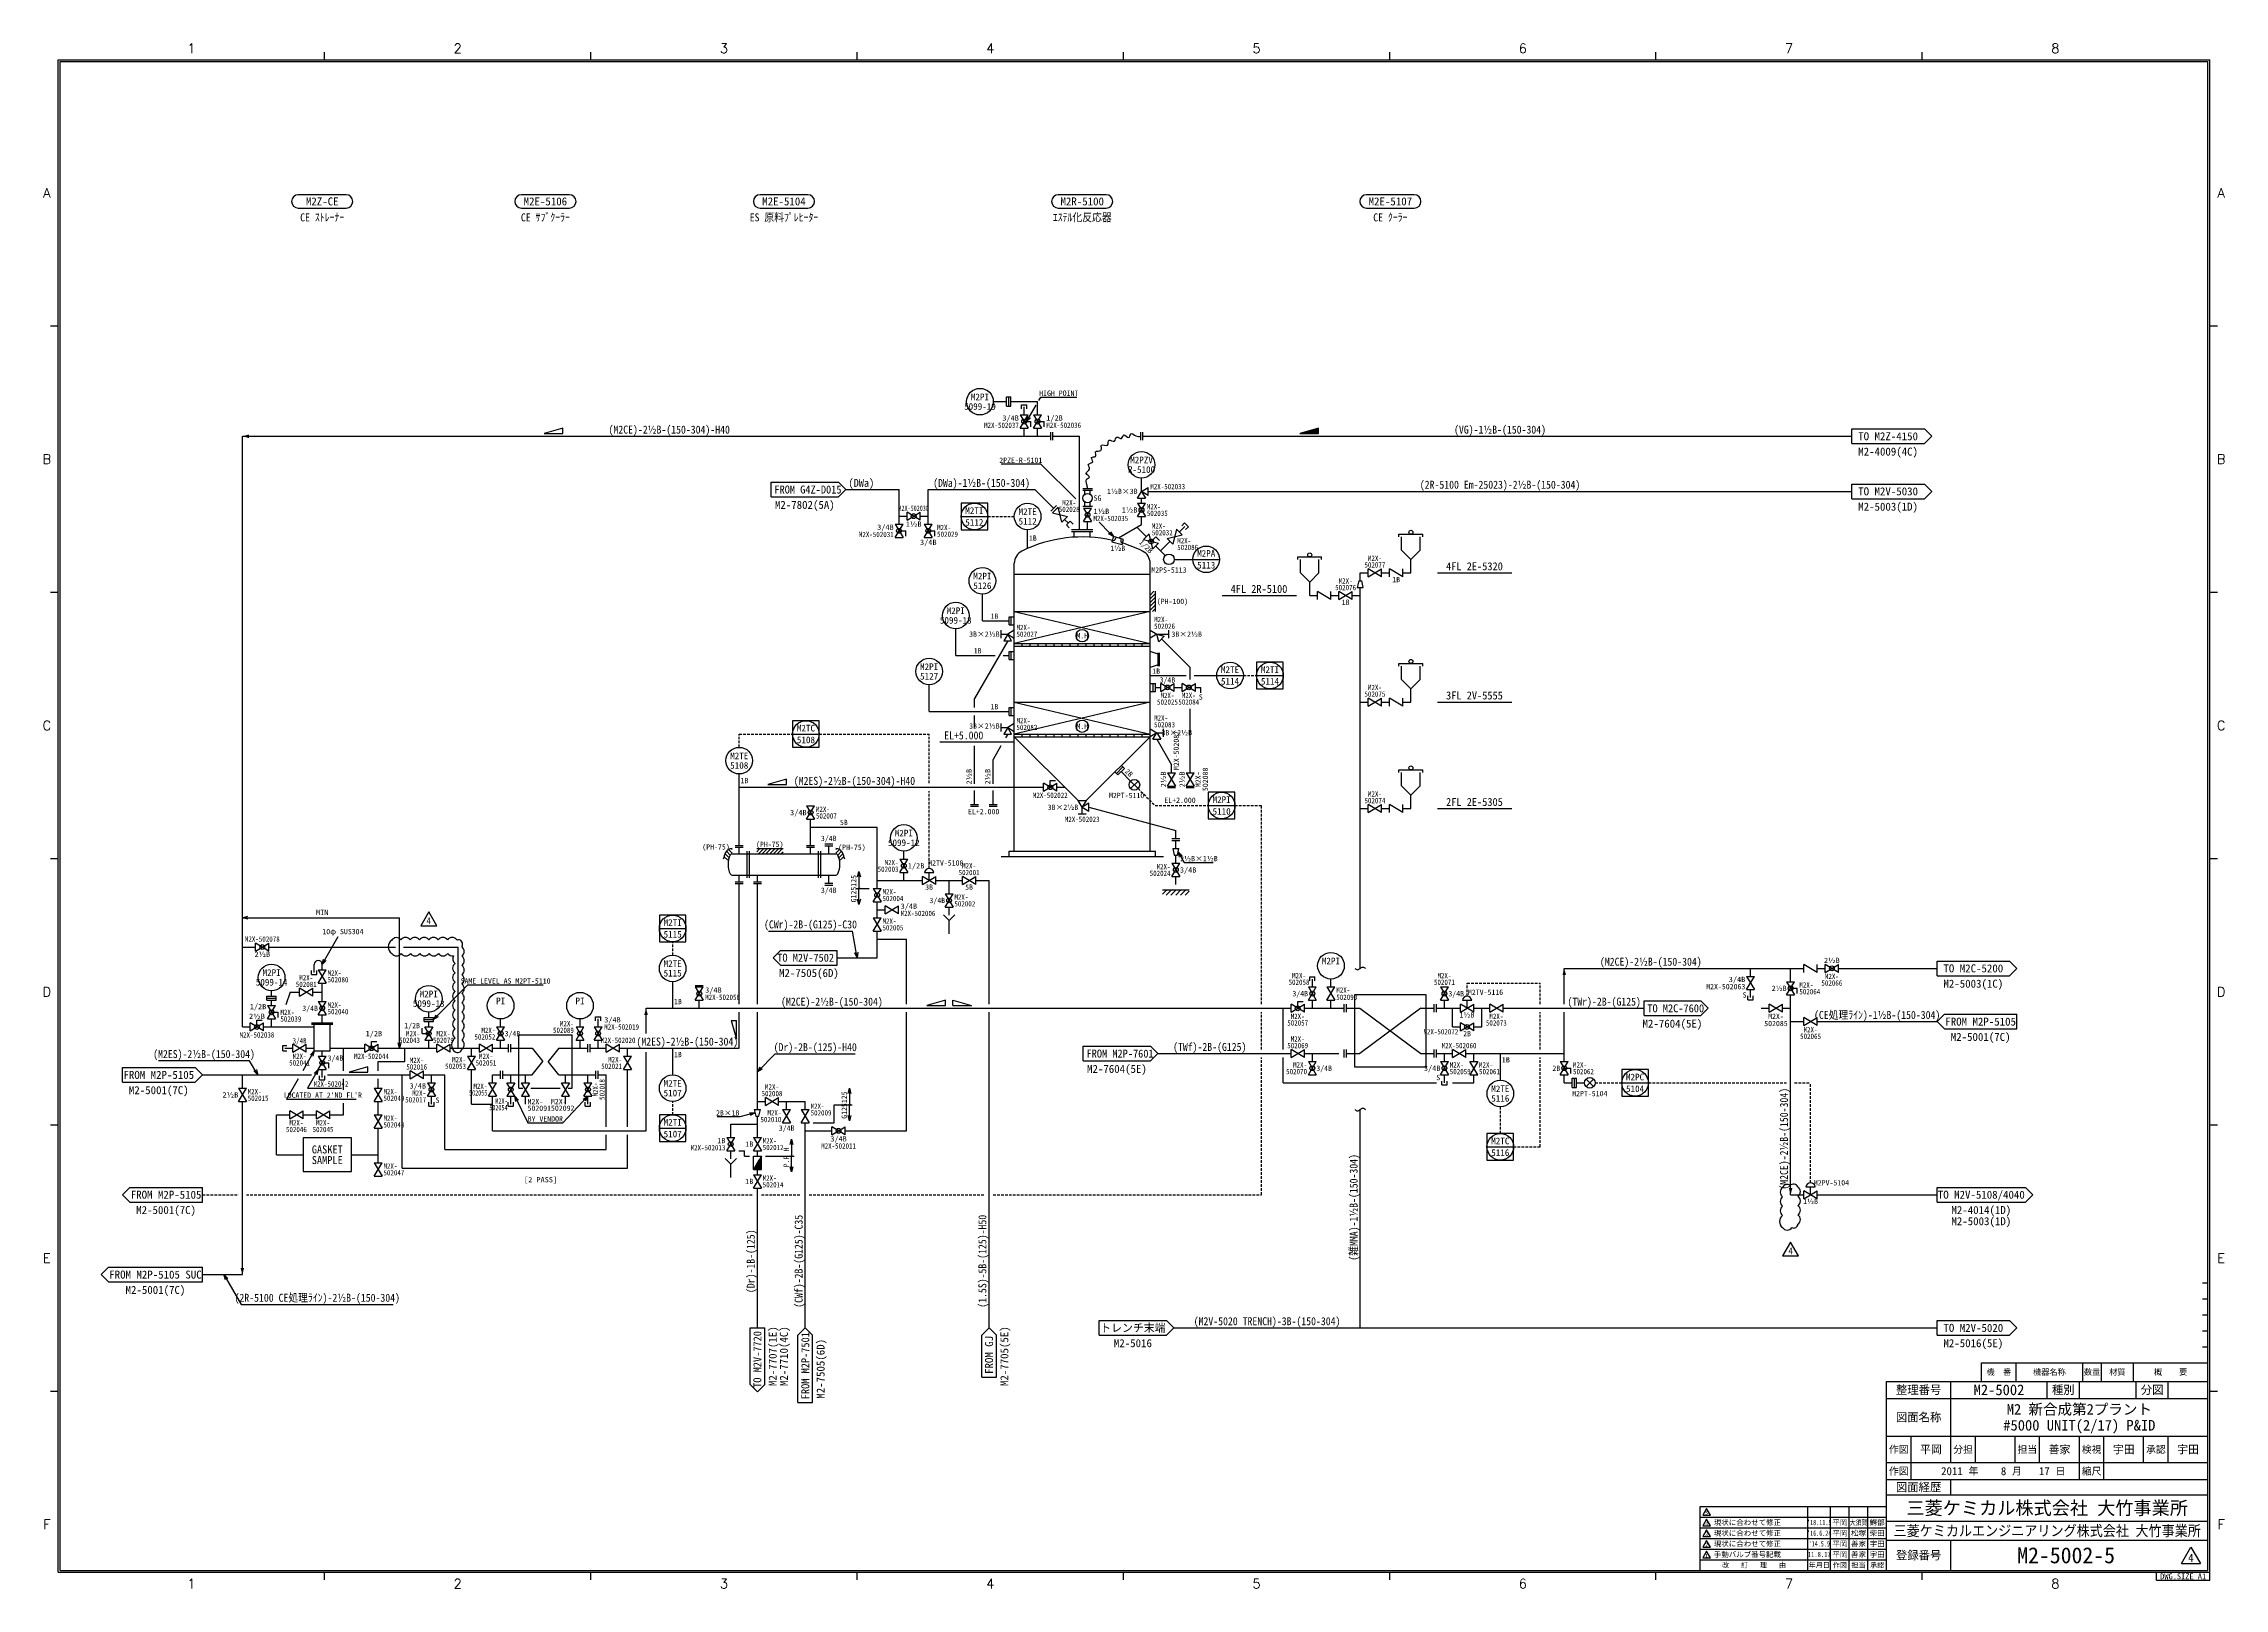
# Model space of a CAD drawing. Extents: x -5 to 813, y -6 to 574.
import ezdxf
from ezdxf.enums import TextEntityAlignment as Align

# ---------------------------------------------------------------- set-up
doc = ezdxf.new("R2010")
doc.units = 0
doc.header["$LTSCALE"] = 8
doc.linetypes.add('HIDDEN2', pattern=[0.1875, 0.125, -0.0625])
doc.layers.get('0').update_dxf_attribs({"linetype": 'CONTINUOUS'})
for name, color, linetype in [('1', 7, 'CONTINUOUS'), ('10', 7, 'CONTINUOUS'), ('2', 7, 'CONTINUOUS'), ('4', 7, 'CONTINUOUS'), ('5', 7, 'CONTINUOUS'), ('6', 2, 'CONTINUOUS'), ('7', 7, 'CONTINUOUS'), ('9', 1, 'CONTINUOUS'), ('FRAME', 2, 'CONTINUOUS'), ('FRAME @ 1', 2, 'CONTINUOUS')]:
    doc.layers.add(name, color=color, linetype=linetype)
doc.styles.add('SMP-SET', font='SIMPLEX.shx', dxfattribs={"bigfont": 'extfont.shx'})
doc.styles.get("Standard").update_dxf_attribs({"font": '', "width": 0.9})
doc.styles.add('図枠用', font='')
doc.styles.get('Standard').set_extended_font_data('MS Gothic')
doc.styles.get('図枠用').set_extended_font_data('MS Gothic')
doc.dimstyles.get("Standard").update_dxf_attribs({"dimtxt": 2.8, "dimasz": 2, "dimexe": 1, "dimexo": 1, "dimgap": 1, "dimtad": 3, "dimdec": 1, "dimdsep": 46, "dimtxsty": 'Standard', "dimblk": 'OPEN30', "dimcen": 0.1, "dimclrd": 256, "dimclre": 256, "dimclrt": 256, "dimadec": 0, "dimazin": 0, "dimtfac": 1, "dimtdec": 1, "dimtmove": 0, "dimatfit": 0, "dimldrblk": 'OPEN30', "dimfxl": 1, "dimtvp": 1, "dimtolj": 1, "dimlwd": -1, "dimlwe": -1, "dimarcsym": 0})

# ---------------------------------------------------------------- blocks, each defined once
blk = doc.blocks.new('_Open30')
at = {"color": 0, "linetype": 'ByBlock', "lineweight": -2}
for p, q in [((-1, 0.27), (0, 0)), ((0, 0), (-1, -0.27)), ((0, 0), (-1, 0))]:
    blk.add_line(p, q, dxfattribs=at)
blk = doc.blocks.new('計測設備一般_現場')
at = {"layer": '2'}
blk.add_circle((625.98, 353.21), 5, dxfattribs=at)
for tag, p in [('TAG2', (625.98, 355.01)), ('TAG1', (625.98, 351.41))]:
    blk.add_attdef(tag, text='', height=2.5, dxfattribs=at).set_placement(p, align=Align.MIDDLE_CENTER)
blk = doc.blocks.new('CRT_計器室')
at = {"layer": '4'}
blk.add_line((520.83, 146.5), (530.83, 146.5), dxfattribs=at)
blk.add_lwpolyline([(520.83, 141.5), (530.83, 141.5), (530.83, 151.5), (520.83, 151.5)], close=True, dxfattribs=at)
blk.add_circle((525.83, 146.5), 5, dxfattribs=at)
for tag, p in [('TAG16', (525.83, 148.7)), ('TAG15', (525.83, 144.3))]:
    blk.add_attdef(tag, text='', height=2.5, dxfattribs=at).set_placement(p, align=Align.MIDDLE_CENTER)
blk = doc.blocks.new('計測設備一般_計器室')
at = {"layer": '2'}
blk.add_line((520.83, 176.5), (530.83, 176.5), dxfattribs=at)
blk.add_circle((525.83, 176.5), 5, dxfattribs=at)
for tag, p in [('TAG4', (525.83, 178.7)), ('TAG3', (525.83, 174.3))]:
    blk.add_attdef(tag, text='', height=2.5, dxfattribs=at).set_placement(p, align=Align.MIDDLE_CENTER)
blk = doc.blocks.new('機器番号')
at = {"layer": '1'}
blk.add_lwpolyline([(513.51, 189.04), (531.51, 189.04, 1), (531.51, 194.04), (513.51, 194.04, 1)], format="xyb", close=True, dxfattribs=at)
blk.add_attdef('EP-NO.', text='', height=3, dxfattribs=at).set_placement((522.51, 191.54), align=Align.MIDDLE_CENTER)
blk = doc.blocks.new('FRAME')
at = {"layer": 'FRAME', "color": 2}
for p, q in [((0, 568), (807.98, 568)), ((0, 0), (0, 568)), ((0.71, 567.29), (807.27, 567.29)), ((0.71, 0.71), (0.71, 567.29)), ((807.27, 0.71), (807.27, 567.29)), ((807.98, 0), (807.98, 568)), ((0, 0), (807.98, 0)), ((0.71, 0.71), (807.27, 0.71))]:
    blk.add_line(p, q, dxfattribs=at)
at = {"layer": 'FRAME', "color": 4}
for p, q in [((100, 568), (100, 570.84)), ((200, 568), (200, 570.84)), ((300, 568), (300, 570.84)), ((400, 568), (400, 570.84)), ((500, 568), (500, 570.84)), ((600, 568), (600, 570.84)), ((700, 568), (700, 570.84)), ((-2.84, 468), (0, 468)), ((807.98, 468), (810.82, 468)), ((-2.84, 368), (0, 368)), ((807.98, 368), (810.82, 368)), ((-2.84, 268), (0, 268)), ((807.98, 268), (810.82, 268)), ((-2.84, 168), (0, 168)), ((807.98, 168), (810.82, 168)), ((-2.84, 68), (0, 68)), ((807.98, 68), (810.82, 68)), ((686.57, 65.32), (807.27, 65.32)), ((686.57, 51.12), (807.27, 51.12)), ((686.57, 34.79), (807.27, 34.79)), ((710.71, 29.11), (710.71, 34.79)), ((616.57, 0.71), (616.57, 24.71)), ((686.57, 29.11), (807.27, 29.11)), ((686.57, 19.17), (807.27, 19.17)), ((686.57, 12.07), (807.27, 12.07)), ((710.71, 0.71), (710.71, 12.07)), ((616.57, 4.71), (686.57, 4.71)), ((100, -2.84), (100, 0)), ((200, -2.84), (200, 0)), ((300, -2.84), (300, 0)), ((400, -2.84), (400, 0)), ((500, -2.84), (500, 0)), ((600, -2.84), (600, 0)), ((700, -2.84), (700, 0))]:
    blk.add_line(p, q, dxfattribs=at)
at = {"layer": 'FRAME', "color": 7}
for p, q in [((805.27, 108.71), (807.27, 108.71)), ((805.27, 102.71), (807.27, 102.71)), ((805.27, 96.71), (807.27, 96.71)), ((805.27, 90.71), (807.27, 90.71)), ((805.27, 84.71), (807.27, 84.71)), ((735.27, 71.71), (735.27, 78.71)), ((760.27, 71.71), (760.27, 78.71)), ((767.27, 71.71), (767.27, 78.71)), ((779.27, 71.71), (779.27, 78.71)), ((710.71, 41.18), (710.71, 71.71)), ((746.92, 65.32), (746.92, 71.71)), ((758.99, 65.32), (758.99, 71.71)), ((780.29, 65.32), (780.29, 71.71)), ((792.36, 65.32), (792.36, 71.71)), ((695.8, 34.79), (695.8, 51.12)), ((719.94, 41.18), (719.94, 51.12)), ((734.85, 41.18), (734.85, 51.12)), ((744.08, 41.18), (744.08, 51.12)), ((758.99, 34.79), (758.99, 51.12)), ((768.22, 34.79), (768.22, 51.12)), ((783.13, 41.18), (783.13, 51.12)), ((792.36, 41.18), (792.36, 51.12)), ((686.57, 41.18), (807.27, 41.18)), ((616.57, 24.71), (686.57, 24.71)), ((657.07, 0.71), (657.07, 24.71)), ((665.57, 0.71), (665.57, 24.71)), ((672.57, 0.71), (672.57, 24.71)), ((679.57, 0.71), (679.57, 24.71)), ((616.57, 20.71), (686.57, 20.71)), ((616.57, 16.71), (686.57, 16.71)), ((619.02, 23.97), (617.57, 21.45)), ((617.57, 21.45), (620.48, 21.45)), ((619.02, 19.97), (617.57, 17.45)), ((617.57, 17.45), (620.48, 17.45)), ((620.48, 21.45), (619.02, 23.97)), ((620.48, 17.45), (619.02, 19.97)), ((616.57, 12.71), (686.57, 12.71)), ((616.57, 8.71), (686.57, 8.71)), ((619.02, 15.97), (617.57, 13.45)), ((617.57, 13.45), (620.48, 13.45)), ((619.02, 11.97), (617.57, 9.45)), ((617.57, 9.45), (620.48, 9.45)), ((620.48, 13.45), (619.02, 15.97)), ((620.48, 9.45), (619.02, 11.97)), ((797.33, 3.32), (800.88, 9.46)), ((800.88, 9.46), (804.43, 3.32)), ((619.02, 7.97), (617.57, 5.45)), ((617.57, 5.45), (620.48, 5.45)), ((620.48, 5.45), (619.02, 7.97)), ((797.33, 3.32), (804.43, 3.32)), ((787.98, -3), (787.98, 0)), ((787.98, -3), (807.98, -3)), ((807.98, -3), (807.98, 0))]:
    blk.add_line(p, q, dxfattribs=at)
at = {"layer": 'FRAME', "color": 3}
for p, q in [((722.27, 78.71), (807.27, 78.71)), ((722.27, 71.71), (722.27, 78.71)), ((686.57, 71.71), (807.27, 71.71)), ((686.57, 0.71), (686.57, 71.71))]:
    blk.add_line(p, q, dxfattribs=at)
at = {"layer": 'FRAME', "color": 4, "style": 'SMP-SET'}
for s, p in [('1', (50, 572.26)), ('2', (150, 572.26)), ('3', (250, 572.26)), ('4', (350, 572.26)), ('5', (450, 572.26)), ('6', (550, 572.26)), ('7', (650, 572.26)), ('8', (750, 572.26)), ('A', (-4.26, 518)), ('A', (812.24, 518)), ('B', (-4.26, 418)), ('B', (812.24, 418)), ('C', (-4.26, 318)), ('C', (812.24, 318)), ('D', (-4.26, 218)), ('D', (812.24, 218)), ('E', (-4.26, 118)), ('E', (812.24, 118)), ('F', (-4.26, 18)), ('F', (812.24, 18)), ('1', (50, -4.26)), ('2', (150, -4.26)), ('3', (250, -4.26)), ('4', (350, -4.26)), ('5', (450, -4.26)), ('6', (550, -4.26)), ('7', (650, -4.26)), ('8', (750, -4.26))]:
    blk.add_text(s, height=3.55, dxfattribs=at).set_placement(p, align=Align.MIDDLE_CENTER)
at = {"layer": 'FRAME', "color": 7, "style": '図枠用'}
for s, height, p in [('機  番', 2.2, (728.77, 75.21)), ('機器名称', 2.2, (747.77, 75.21)), ('数量', 2.2, (763.77, 75.21)), ('材質', 2.2, (773.27, 75.21)), ('概    要', 2.2, (793.27, 75.21)), ('整理番号', 3.124, (698.64, 68.52)), ('種別', 3.124, (752.96, 68.52)), ('分図', 3.124, (786.33, 68.52)), ('図面名称', 3.124, (698.64, 58.22)), ('作図', 2.698, (691.19, 46.15)), ('分担', 2.698, (715.33, 46.15)), ('担当', 2.698, (739.47, 46.15)), ('検視', 2.698, (763.61, 46.15)), ('承認', 2.698, (787.75, 46.15)), ('作図', 2.698, (691.19, 37.99)), ('図面経歴', 3.124, (698.64, 31.95)), ('年', 2.7, (719.23, 37.99)), ('月', 2.7, (735.56, 37.99)), ('日', 2.7, (751.89, 37.99)), ('縮尺', 2.698, (763.61, 37.99)), ('5', 1.3, (619.02, 22.29)), ('4', 1.3, (619.02, 18.29)), ('3', 1.3, (619.02, 14.29)), ('2', 1.3, (619.02, 10.29)), ('登録番号', 3.124, (698.64, 6.39)), ('1', 1.3, (619.02, 6.29)), ('改   訂   理   由', 1.9, (636.82, 2.71)), ('年月日', 1.9, (661.32, 2.71)), ('作図', 1.9, (669.07, 2.71)), ('担当', 1.9, (676.07, 2.71)), ('承認', 1.9, (683.07, 2.71)), ('DWG.SIZE A1', 2.2, (797.98, -1.5))]:
    blk.add_text(s, height=height, dxfattribs=at).set_placement(p, align=Align.MIDDLE_CENTER)
at = {"layer": 'FRAME', "color": 7}
for s, height, p in [('M2-5002', 4, (728.82, 68.52)), ('#5000 UNIT(2/17) P&ID', 4, (758.99, 55.22)), ('M2 新合成第2プラント', 4, (758.99, 61.22)), ('平岡', 3, (703.26, 46.15)), ('善家', 3, (751.54, 46.15)), ('宇田', 3, (775.68, 46.15)), ('宇田', 3, (799.82, 46.15)), ('平岡', 2, (669.07, 18.71)), ('鰐部', 2, (683.07, 18.71)), ('平岡', 2, (669.07, 14.71)), ('平岡', 2, (669.07, 10.71)), ('松塚', 2, (676.07, 14.71)), ('善家', 2, (676.07, 10.71)), ('柴田', 2, (683.07, 14.71)), ('宇田', 2, (683.07, 10.71)), ('平岡', 2, (669.07, 6.71)), ('善家', 2, (676.07, 6.71)), ('宇田', 2, (683.07, 6.71)), ('4', 3, (800.88, 5.42))]:
    blk.add_text(s, height=height, dxfattribs=at).set_placement(p, align=Align.MIDDLE_CENTER)
for s, p in [('2011', (715.23, 37.99)), ('2011', (715.23, 37.99)), ('8', (731.56, 37.99)), ('17', (747.89, 37.99))]:
    blk.add_text(s, height=3, dxfattribs=at).set_placement(p, align=Align.MIDDLE_RIGHT)
at = {"layer": 'FRAME', "color": 3, "style": '図枠用'}
blk.add_text('三菱ケミカル株式会社 大竹事業所', height=5, dxfattribs=at).set_placement((746.92, 24.14), align=Align.MIDDLE_CENTER)
at = {"layer": 'FRAME', "color": 7}
for s, p in [('現状に合わせて修正', (621.75, 18.71)), ('現状に合わせて修正', (621.75, 14.71)), ('現状に合わせて修正', (621.75, 10.71)), ('手動バルブ番号記載', (621.75, 6.71))]:
    blk.add_text(s, height=2, dxfattribs=at).set_placement(p, align=Align.MIDDLE_LEFT)
for s, width, p in [("'18.11.5", 0.7, (661.32, 18.71)), ('大須賀', 0.8, (676.07, 18.71)), ("'16.6.24", 0.7, (661.32, 14.71)), ("'14.5.9", 0.7, (661.32, 10.71)), ('11.8.17', 0.75, (661.32, 6.71))]:
    blk.add_text(s, height=2, dxfattribs=dict(at, width=width)).set_placement(p, align=Align.MIDDLE_CENTER)
at = {"layer": 'FRAME', "color": 3, "style": '図枠用', "width": 0.9}
blk.add_text('三菱ケミカルエンジニアリング株式会社 大竹事業所', height=4, dxfattribs=at).set_placement((746.92, 15.62), align=Align.MIDDLE_CENTER)
at = {"layer": 'FRAME'}
blk.add_text('M2-5002-5', height=6, dxfattribs=at).set_placement((754.02, 6.39), align=Align.MIDDLE_CENTER)

msp = doc.modelspace()

# ---------------------------------------------------------------- hatches: boundary and pattern name
at = {"layer": '1'}
h = msp.add_hatch(dxfattribs=at)
h.set_pattern_fill('ANSI31', color=256, scale=8, style=0)
h.set_pattern_definition([(45, (3.0578, -45.6665), (-0.7071068, 0.7071068), [])])
h.paths.add_polyline_path([(412.05, 368.41), (410.05, 368.41), (410.05, 360.79), (412.05, 360.79)])
h = msp.add_hatch(dxfattribs=at)
h.set_pattern_fill('ANSI31', color=256, scale=8, angle=-90, style=0)
h.set_pattern_definition([(315, (-126.1103, 738.2861), (0.7071068, 0.7071068), [])])
h.paths.add_polyline_path([(252.38, 269.34, -0.284915), (253.1, 269.79), (253.1, 271.79, 0.284915), (250.59, 270.23, 0.06411), (249.76, 267.82), (251.69, 267.3, -0.067715)])
h = msp.add_hatch(dxfattribs=at)
h.set_pattern_fill('ANSI31', color=256, scale=8, style=0)
h.set_pattern_definition([(45, (3.0578, -35.3477), (-0.7071068, 0.7071068), [])])
h.paths.add_polyline_path([(272.19, 269.79), (272.19, 271.79), (262.32, 271.79), (262.32, 269.79)])
h = msp.add_hatch(dxfattribs=at)
h.set_pattern_fill('ANSI31', color=256, scale=8, angle=-90, style=0)
h.set_pattern_definition([(225, (671.2074, 738.2861), (-0.7071068, 0.7071068), [])])
h.paths.add_polyline_path([(292.72, 269.34, 0.284915), (292, 269.79), (292, 271.79, -0.284915), (294.51, 270.23, -0.06411), (295.34, 267.82), (293.4, 267.3, 0.067715)])
h = msp.add_hatch(dxfattribs=at)
h.set_pattern_fill('ANSI31', color=256, scale=10, style=0)
h.set_pattern_definition([(45, (3.0578, -45.6665), (-0.8838835, 0.8838835), [])])
h.paths.add_polyline_path([(424.71, 256.24), (414.71, 256.24), (414.71, 254.24), (424.71, 254.24)])
at = {"layer": '5'}
h = msp.add_hatch(dxfattribs=at)
h.set_pattern_fill('ANSI37', color=256, scale=0.02, style=0)
h.set_pattern_definition([(135, (488.881896, -45.21392), (0.04490128, 0.04490128), []), (45, (488.881896, -45.21392), (0.04490128, -0.04490128), [])])
h.paths.add_polyline_path([(262.55, 153.79), (262.55, 151.29), (261.05, 151.29)])
h.paths.add_polyline_path([(264.05, 151.29), (262.55, 151.29), (262.55, 153.79), (264.05, 156.29)])
at = {"layer": '6'}
msp.add_hatch(color=7, dxfattribs=at).paths.add_polyline_path([(466.27, 427.59), (473.27, 429.59), (473.27, 427.59)])

# ---------------------------------------------------------------- linework, layer by layer
at = {"layer": '1'}
for p, q in [((380.55, 391.59), (388.55, 391.59)), ((380.55, 390.79), (388.55, 390.79)), ((381.55, 388.7), (381.55, 390.79)), ((387.55, 388.7), (387.55, 390.79)), ((397.2, 388.66), (397.08, 388.23)), ((399.13, 388.15), (399.01, 387.7)), ((359.05, 270.79), (359.05, 378.9)), ((410.05, 270.79), (410.05, 378.9)), ((359.05, 374.79), (410.05, 374.79)), ((517.96, 375.29), (545.87, 375.29)), ((359.05, 360.79), (410.05, 360.79)), ((410.05, 360.79), (359.05, 348.79)), ((359.05, 360.79), (410.05, 348.79)), ((412.05, 360.79), (412.05, 368.41)), ((437.04, 366.79), (464.96, 366.79)), ((357.05, 355.79), (357.05, 358.79)), ((357.05, 358.79), (359.05, 358.79)), ((357.05, 355.79), (359.05, 355.79)), ((357.85, 355.79), (357.85, 358.79)), ((357.05, 342.79), (357.05, 345.79)), ((357.05, 345.79), (359.05, 345.79)), ((357.85, 342.79), (357.85, 345.79)), ((359.05, 348.79), (410.05, 348.79)), ((359.05, 347.79), (410.05, 347.79)), ((362.05, 347.79), (362.05, 348.79)), ((365.05, 347.79), (365.05, 348.79)), ((368.05, 347.79), (368.05, 348.79)), ((371.05, 347.79), (371.05, 348.79)), ((374.05, 347.79), (374.05, 348.79)), ((377.05, 347.79), (377.05, 348.79)), ((380.05, 347.79), (380.05, 348.79)), ((383.05, 347.79), (383.05, 348.79)), ((386.05, 347.79), (386.05, 348.79)), ((389.05, 347.79), (389.05, 348.79)), ((392.05, 347.79), (392.05, 348.79)), ((395.05, 347.79), (395.05, 348.79)), ((398.05, 347.79), (398.05, 348.79)), ((401.05, 347.79), (401.05, 348.79)), ((404.05, 347.79), (404.05, 348.79)), ((407.05, 347.79), (407.05, 348.79)), ((413.05, 344.79), (410.05, 345.79)), ((413.05, 340.29), (413.05, 345.29)), ((413.55, 340.29), (413.55, 345.29)), ((357.05, 342.79), (359.05, 342.79)), ((413.05, 340.79), (410.05, 339.79)), ((410.05, 333.79), (412.05, 333.79)), ((410.05, 330.79), (412.05, 330.79)), ((411.25, 330.79), (411.25, 333.79)), ((412.05, 330.79), (412.05, 333.79)), ((357.05, 321.79), (357.05, 324.79)), ((357.05, 324.79), (359.05, 324.79)), ((357.05, 321.79), (359.05, 321.79)), ((357.85, 321.79), (357.85, 324.79)), ((359.05, 326.79), (410.05, 326.79)), ((410.05, 326.79), (359.05, 314.79)), ((359.05, 326.79), (410.05, 314.79)), ((517.96, 326.79), (545.87, 326.79)), ((331.13, 311.79), (359.05, 311.79)), ((359.05, 314.79), (410.05, 314.79)), ((359.05, 313.79), (410.05, 313.79)), ((359.05, 313.79), (383.05, 289.79)), ((362.05, 313.79), (362.05, 314.79)), ((365.05, 313.79), (365.05, 314.79)), ((368.05, 313.79), (368.05, 314.79)), ((371.05, 313.79), (371.05, 314.79)), ((374.05, 313.79), (374.05, 314.79)), ((377.05, 313.79), (377.05, 314.79)), ((380.05, 313.79), (380.05, 314.79)), ((383.05, 313.79), (383.05, 314.79)), ((386.05, 313.79), (386.05, 314.79)), ((410.05, 313.79), (386.05, 289.79)), ((389.05, 313.79), (389.05, 314.79)), ((392.05, 313.79), (392.05, 314.79)), ((395.05, 313.79), (395.05, 314.79)), ((398.05, 313.79), (398.05, 314.79)), ((401.05, 313.79), (401.05, 314.79)), ((404.05, 313.79), (404.05, 314.79)), ((407.05, 313.79), (407.05, 314.79)), ((399.29, 303.02), (396.81, 300.55)), ((400.42, 301.89), (399.29, 303.02)), ((397.94, 299.42), (396.81, 300.55)), ((399.85, 302.46), (397.38, 299.98)), ((400.42, 301.89), (397.94, 299.42)), ((517.96, 286.79), (545.87, 286.79)), ((254.25, 272.29), (257.25, 272.29)), ((255.75, 269.79), (255.75, 272.29)), ((258.75, 260.79), (258.75, 270.79)), ((259.55, 260.79), (259.55, 270.79)), ((262.32, 271.79), (272.19, 271.79)), ((281.05, 272.29), (284.05, 272.29)), ((282.55, 269.79), (282.55, 272.29)), ((285.55, 260.79), (285.55, 270.79)), ((286.35, 260.79), (286.35, 270.79)), ((287.85, 273.59), (290.85, 273.59)), ((287.85, 272.79), (290.85, 272.79)), ((289.35, 269.79), (289.35, 272.79)), ((357.05, 270.79), (412.05, 270.79)), ((357.05, 268.79), (357.05, 270.79)), ((412.05, 268.79), (412.05, 270.79)), ((253.1, 269.79), (292, 269.79)), ((354.05, 268.79), (415.05, 268.79)), ((253.1, 261.79), (292, 261.79)), ((254.25, 259.29), (257.25, 259.29)), ((255.75, 259.29), (255.75, 261.79)), ((261.05, 259.29), (264.05, 259.29)), ((262.55, 259.29), (262.55, 261.79)), ((287.85, 258.79), (290.85, 258.79)), ((287.85, 257.99), (290.85, 257.99)), ((289.35, 258.79), (289.35, 261.79)), ((414.71, 256.24), (424.71, 256.24)), ((483.76, 210.29), (483.76, 213.29)), ((516.76, 210.29), (516.76, 213.29)), ((95.15, 206.29), (103.15, 206.29)), ((95.15, 205.79), (103.15, 205.79)), ((96.15, 195.79), (96.15, 205.79)), ((102.15, 195.79), (102.15, 205.79)), ((483.76, 211.79), (488.76, 211.79)), ((488.76, 211.79), (511.76, 194.79)), ((511.76, 211.79), (488.76, 194.79)), ((511.76, 211.79), (516.76, 211.79)), ((172.95, 201.79), (192.95, 201.79)), ((172.95, 181.79), (172.95, 201.79)), ((192.95, 181.79), (192.95, 201.79)), ((96.15, 195.79), (102.15, 195.79)), ((483.76, 193.29), (483.76, 196.29)), ((483.76, 194.79), (488.76, 194.79)), ((511.76, 194.79), (516.76, 194.79)), ((516.76, 193.29), (516.76, 196.29)), ((177.45, 181.79), (188.45, 181.79)), ((191.45, 181.79), (192.95, 181.79))]:
    msp.add_line(p, q, dxfattribs=at)
for points in [[(382.09, 403.06), (369.06, 416.1), (354.11, 416.1)], [(394.82, 390.34), (390.87, 394.28)], [(95.15, 194.05), (91.82, 188.29)], [(90.09, 185.29), (85.69, 177.68), (111.84, 177.68)], [(96.65, 187.05), (93.61, 181.79)], [(172.95, 181.79), (174.45, 181.79)]]:
    msp.add_lwpolyline(points, dxfattribs=at)
for points in [[(395.71, 386.99), (399.58, 385.96), (400.09, 387.89), (396.23, 388.92)], [(486.76, 189.79), (513.76, 189.79), (513.76, 216.79), (486.76, 216.79)], [(91.95, 150.49), (110.15, 150.49), (110.15, 163.09), (91.95, 163.09)]]:
    msp.add_lwpolyline(points, close=True, dxfattribs=at)
for centre in [(384.55, 351.7), (384.55, 317.7)]:
    msp.add_circle(centre, 2.33, dxfattribs=at)
for centre, radius, start, end in [((384.55, 337.79), 51, 77.1497, 116.3878), ((396.11, 388.48), 1, 257.1497, 345), ((399.98, 387.44), 1, 165, 252.74124), ((384.55, 337.79), 51, 63.6122, 72.74124), ((364.15, 378.9), 5.1, 116.3878, 180), ((404.95, 378.9), 5.1, 0, 63.6122), ((253.1, 268.99), 2.8, 90, 153.6122), ((292, 268.99), 2.8, 26.3878, 90), ((259.55, 265.79), 10, 153.6122, 168.28511), ((259.55, 265.79), 8, 153.6122, 206.3878), ((253.1, 268.99), 0.8, 90, 153.6122), ((253.1, 262.59), 0.8, 206.3878, 270), ((292, 268.99), 0.8, 26.3878, 90), ((292, 262.59), 0.8, 270, 333.6122), ((285.55, 265.79), 8, 333.6122, 26.3878), ((285.55, 265.79), 10, 11.71489, 26.3878)]:
    msp.add_arc(centre, radius, start, end, dxfattribs=at)
at = {"layer": '10'}
msp.add_line((93.61, 181.79), (106.41, 181.79), dxfattribs=at)
at = {"layer": '2'}
for p, q in [((351.15, 439.59), (356.15, 439.59)), ((406.82, 405.91), (406.82, 410.91)), ((364.05, 384.48), (364.05, 391.48)), ((419.11, 380.38), (426.11, 380.38)), ((347.05, 357.29), (347.05, 367.29)), ((337.05, 344.29), (337.05, 354.29)), ((347.05, 357.29), (357.05, 357.29)), ((337.05, 344.29), (351.87, 344.29)), ((354.87, 344.29), (357.05, 344.29)), ((410.05, 336.79), (423.55, 336.79)), ((426.55, 336.79), (435.05, 336.79)), ((327.05, 323.29), (327.05, 333.29)), ((327.05, 323.29), (357.05, 323.29)), ((255.75, 294.79), (255.75, 299.79)), ((317.55, 267.79), (317.55, 270.79)), ((230.75, 211.79), (230.75, 221.79)), ((80.15, 216.39), (80.15, 218.39)), ((139.15, 208.39), (139.15, 210.39)), ((166.15, 204.79), (166.15, 207.79)), ((195.95, 204.79), (195.95, 207.79)), ((230.75, 186.79), (230.75, 196.79)), ((541.56, 184.79), (541.56, 194.79))]:
    msp.add_line(p, q, dxfattribs=at)
msp.add_circle((417.11, 380.38), 2, dxfattribs=at)
at = {"layer": '4', "linetype": 'HIDDEN2'}
for p, q in [((349.05, 396.48), (359.05, 396.48)), ((445.05, 336.79), (450.05, 336.79)), ((255.75, 314.79), (275.8, 314.79)), ((255.75, 309.79), (255.75, 314.79)), ((285.8, 314.79), (327.05, 314.79)), ((327.05, 296.29), (327.05, 314.79)), ((327.05, 264.29), (327.05, 293.29)), ((405.54, 294.29), (411.91, 287.93)), ((411.91, 287.93), (431.91, 287.93)), ((441.91, 287.93), (451.91, 287.93)), ((451.91, 213.29), (451.91, 287.93)), ((230.75, 231.79), (230.75, 236.79)), ((529.06, 216.29), (529.06, 221.29)), ((529.06, 221.29), (556.56, 221.29)), ((556.56, 213.29), (556.56, 221.29)), ((451.91, 196.29), (451.91, 210.29)), ((556.56, 196.29), (556.56, 210.29)), ((451.91, 141.79), (451.91, 193.29)), ((556.56, 159.79), (556.56, 193.29)), ((577.16, 183.79), (587.16, 183.79)), ((597.16, 183.79), (649.06, 183.79)), ((652.06, 183.79), (658.06, 183.79)), ((658.06, 146.29), (658.06, 183.79)), ((230.75, 171.79), (230.75, 176.79)), ((541.56, 164.79), (541.56, 174.79)), ((546.56, 159.79), (556.56, 159.79)), ((54.15, 141.79), (67.65, 141.79)), ((70.65, 141.79), (261.05, 141.79)), ((264.05, 141.79), (279.05, 141.79)), ((282.05, 141.79), (348.05, 141.79)), ((351.05, 141.79), (451.91, 141.79))]:
    msp.add_line(p, q, dxfattribs=at)
at = {"layer": '4'}
for p, q in [((405.54, 297.12), (402.72, 294.29)), ((402.72, 297.12), (405.54, 294.29)), ((576.57, 185.2), (573.74, 182.37)), ((573.74, 185.2), (576.57, 182.37)), ((24.15, 141.79), (26.9, 144.54)), ((26.9, 139.04), (24.15, 141.79)), ((26.9, 144.54), (54.15, 144.54)), ((54.15, 139.04), (54.15, 144.54)), ((26.9, 139.04), (54.15, 139.04))]:
    msp.add_line(p, q, dxfattribs=at)
for centre in [(404.13, 295.71), (575.16, 183.79)]:
    msp.add_circle(centre, 2, dxfattribs=at)
at = {"layer": '5'}
for p, q in [((267.75, 409.34), (293, 409.34)), ((267.75, 403.84), (267.75, 409.34)), ((267.75, 403.84), (293, 403.84)), ((293, 409.34), (295.75, 406.59)), ((295.75, 406.59), (293, 403.84)), ((295.75, 406.59), (315.75, 406.59)), ((315.75, 393.59), (315.75, 406.59)), ((326.75, 406.59), (366.75, 406.59)), ((326.75, 393.59), (326.75, 406.59)), ((373.83, 399.51), (366.75, 406.59)), ((314.25, 393.59), (317.25, 393.59)), ((314.25, 393.59), (317.25, 388.59)), ((314.25, 388.59), (317.25, 393.59)), ((315.75, 396.59), (318.75, 396.59)), ((318.75, 395.09), (318.75, 398.09)), ((318.75, 395.09), (323.75, 398.09)), ((323.75, 395.09), (318.75, 398.09)), ((323.75, 395.09), (323.75, 398.09)), ((323.75, 396.59), (326.75, 396.59)), ((325.25, 393.59), (328.25, 393.59)), ((325.25, 393.59), (328.25, 388.59)), ((325.25, 388.59), (328.25, 393.59)), ((374.89, 400.57), (372.77, 398.45)), ((375.46, 400), (373.33, 397.88)), ((373.33, 397.88), (378.99, 396.47)), ((376.87, 394.34), (375.46, 400)), ((378.99, 396.47), (376.87, 394.34)), ((377.93, 395.4), (379.34, 393.99)), ((380.05, 394.7), (378.64, 393.28)), ((379.7, 392.22), (378.64, 393.28)), ((381.11, 393.64), (380.05, 394.7)), ((314.25, 388.59), (317.25, 388.59)), ((315.75, 391.09), (318.25, 391.09)), ((318.25, 389.09), (318.25, 391.09)), ((325.25, 388.59), (328.25, 388.59)), ((326.75, 391.09), (329.25, 391.09)), ((329.25, 389.09), (329.25, 391.09)), ((412.05, 332.29), (414.05, 332.29)), ((414.05, 330.79), (414.05, 333.79)), ((414.05, 330.79), (419.05, 333.79)), ((419.05, 330.79), (414.05, 333.79)), ((419.05, 330.79), (419.05, 333.79)), ((419.05, 332.29), (422.05, 332.29)), ((422.05, 330.79), (422.05, 333.79)), ((422.05, 330.79), (427.05, 333.79)), ((427.05, 330.79), (422.05, 333.79)), ((427.05, 330.79), (427.05, 333.79)), ((427.05, 332.29), (429.05, 332.29)), ((429.05, 330.29), (429.05, 332.29)), ((281.05, 287.79), (284.05, 287.79)), ((281.05, 287.79), (284.05, 282.79)), ((281.05, 282.79), (284.05, 287.79)), ((281.05, 282.79), (284.05, 282.79)), ((282.55, 272.89), (282.55, 282.79)), ((282.55, 279.79), (307.55, 279.79)), ((307.55, 256.79), (307.55, 279.79)), ((281.05, 272.89), (284.05, 272.89)), ((316.05, 267.79), (319.05, 267.79)), ((316.05, 267.79), (319.05, 262.79)), ((316.05, 262.79), (319.05, 267.79)), ((316.05, 262.79), (319.05, 262.79)), ((317.55, 259.79), (317.55, 262.79)), ((325.3, 262.79), (328.8, 262.79)), ((327.05, 259.79), (327.05, 262.79)), ((261.05, 258.69), (264.05, 258.69)), ((262.55, 213.29), (262.55, 258.69)), ((299.72, 256.79), (304.55, 256.79)), ((306.05, 256.79), (309.05, 256.79)), ((306.05, 256.79), (309.05, 251.79)), ((306.05, 251.79), (309.05, 256.79)), ((307.55, 259.79), (324.55, 259.79)), ((324.55, 258.29), (324.55, 261.29)), ((324.55, 258.29), (329.55, 261.29)), ((329.55, 258.29), (324.55, 261.29)), ((329.55, 258.29), (329.55, 261.29)), ((329.55, 259.79), (339.55, 259.79)), ((333.05, 254.79), (336.05, 254.79)), ((333.05, 254.79), (336.05, 249.79)), ((333.05, 249.79), (336.05, 254.79)), ((334.55, 254.79), (334.55, 259.79)), ((339.55, 258.29), (339.55, 261.29)), ((339.55, 258.29), (344.55, 261.29)), ((344.55, 258.29), (339.55, 261.29)), ((344.55, 258.29), (344.55, 261.29)), ((344.55, 259.79), (349.55, 259.79)), ((349.55, 213.29), (349.55, 259.79)), ((306.05, 251.79), (309.05, 251.79)), ((306.05, 245.79), (309.05, 245.79)), ((306.05, 245.79), (309.05, 240.79)), ((306.05, 240.79), (309.05, 245.79)), ((307.55, 245.79), (307.55, 251.79)), ((307.55, 248.79), (310.55, 248.79)), ((310.55, 247.29), (310.55, 250.29)), ((310.55, 247.29), (315.55, 250.29)), ((315.55, 247.29), (310.55, 250.29)), ((315.55, 247.29), (315.55, 250.29)), ((332.43, 246.91), (334.55, 244.79)), ((333.05, 249.79), (336.05, 249.79)), ((334.55, 246.79), (334.55, 249.79)), ((334.55, 244.79), (336.67, 246.91)), ((266.73, 240.79), (298.29, 240.79)), ((306.05, 240.79), (309.05, 240.79)), ((307.55, 230.79), (307.55, 240.79)), ((307.55, 237.79), (318.55, 237.79)), ((318.55, 213.29), (318.55, 237.79)), ((334.55, 239.79), (334.55, 244.79)), ((268.55, 230.79), (271.3, 233.54)), ((271.3, 228.04), (268.55, 230.79)), ((271.3, 233.54), (292.55, 233.54)), ((292.55, 228.04), (292.55, 233.54)), ((292.55, 230.79), (307.55, 230.79)), ((271.3, 228.04), (292.55, 228.04)), ((634.06, 223.79), (637.06, 223.79)), ((634.06, 223.79), (637.06, 218.79)), ((634.06, 218.79), (637.06, 223.79)), ((635.56, 223.79), (635.56, 226.79)), ((517.56, 210.29), (517.56, 213.29)), ((519.06, 219.79), (522.06, 219.79)), ((519.06, 219.79), (522.06, 214.79)), ((519.06, 214.79), (522.06, 219.79)), ((519.06, 214.79), (522.06, 214.79)), ((520.56, 211.79), (520.56, 214.79)), ((526.56, 210.29), (526.56, 213.29)), ((526.56, 210.29), (531.56, 213.29)), ((531.56, 210.29), (526.56, 213.29)), ((527.31, 214.79), (530.81, 214.79)), ((529.06, 211.79), (529.06, 214.79)), ((531.56, 210.29), (531.56, 213.29)), ((537.56, 210.29), (537.56, 213.29)), ((537.56, 210.29), (542.56, 213.29)), ((542.56, 210.29), (537.56, 213.29)), ((542.56, 210.29), (542.56, 213.29)), ((595.56, 214.54), (616.81, 214.54)), ((595.56, 209.04), (595.56, 214.54)), ((616.81, 214.54), (619.56, 211.79)), ((634.06, 218.79), (637.06, 218.79)), ((634.56, 214.99), (634.56, 216.49)), ((634.56, 214.99), (636.56, 214.99)), ((635.56, 215.79), (635.56, 218.79)), ((636.56, 214.99), (636.56, 216.49)), ((262.55, 173.79), (262.55, 210.29)), ((318.55, 165.79), (318.55, 210.29)), ((349.55, 91.79), (349.55, 210.29)), ((517.56, 211.79), (526.56, 211.79)), ((523.56, 204.79), (523.56, 211.79)), ((523.56, 204.79), (526.56, 204.79)), ((526.56, 203.29), (526.56, 206.29)), ((526.56, 203.29), (531.56, 206.29)), ((531.56, 203.29), (526.56, 206.29)), ((531.56, 211.79), (537.56, 211.79)), ((531.56, 203.29), (531.56, 206.29)), ((531.56, 204.79), (534.56, 204.79)), ((534.56, 204.79), (534.56, 211.79)), ((542.56, 211.79), (595.56, 211.79)), ((595.56, 209.04), (616.81, 209.04)), ((619.56, 211.79), (616.81, 209.04)), ((384.96, 197.54), (410.21, 197.54)), ((384.96, 192.04), (384.96, 197.54)), ((410.21, 197.54), (412.96, 194.79)), ((384.96, 192.04), (410.21, 192.04)), ((412.96, 194.79), (410.21, 192.04)), ((412.96, 194.79), (462.96, 194.79)), ((462.96, 193.29), (462.96, 196.29)), ((462.96, 193.29), (467.96, 196.29)), ((467.96, 193.29), (462.96, 196.29)), ((462.96, 193.29), (462.96, 196.29)), ((462.96, 193.29), (467.96, 196.29)), ((467.96, 193.29), (462.96, 196.29)), ((467.96, 193.29), (467.96, 196.29)), ((467.96, 193.29), (467.96, 196.29)), ((467.96, 194.79), (480.96, 194.79)), ((469.46, 191.79), (472.46, 191.79)), ((469.46, 191.79), (472.46, 186.79)), ((469.46, 186.79), (472.46, 191.79)), ((470.96, 191.79), (470.96, 194.79)), ((482.96, 193.29), (482.96, 196.29)), ((519.06, 191.79), (522.06, 191.79)), ((519.06, 191.79), (522.06, 186.79)), ((519.06, 186.79), (522.06, 191.79)), ((520.56, 191.79), (520.56, 194.79)), ((138.65, 183.79), (141.65, 183.79)), ((138.65, 183.79), (141.65, 178.79)), ((138.65, 178.79), (141.65, 183.79)), ((140.15, 183.79), (140.15, 186.79)), ((469.46, 186.79), (472.46, 186.79)), ((519.06, 186.79), (522.06, 186.79)), ((519.56, 182.99), (519.56, 184.49)), ((519.56, 182.99), (521.56, 182.99)), ((520.56, 183.79), (520.56, 186.79)), ((521.56, 182.99), (521.56, 184.49)), ((138.65, 178.79), (141.65, 178.79)), ((139.15, 174.99), (139.15, 176.49)), ((139.15, 174.99), (141.15, 174.99)), ((140.15, 175.79), (140.15, 178.79)), ((141.15, 174.99), (141.15, 176.49)), ((261.4, 173.79), (263.7, 173.79)), ((261.4, 173.79), (261.95, 171.29)), ((262.55, 176.79), (265.55, 176.79)), ((263.15, 171.29), (263.7, 173.79)), ((265.55, 175.29), (265.55, 178.29)), ((265.55, 175.29), (270.55, 178.29)), ((270.55, 175.29), (265.55, 178.29)), ((270.55, 175.29), (270.55, 178.29)), ((270.55, 176.79), (280.55, 176.79)), ((272.05, 173.79), (275.05, 173.79)), ((272.05, 173.79), (275.05, 168.79)), ((272.05, 168.79), (275.05, 173.79)), ((273.55, 173.79), (273.55, 176.79)), ((279.05, 173.79), (282.05, 173.79)), ((279.05, 173.79), (282.05, 168.79)), ((279.05, 168.79), (282.05, 173.79)), ((280.55, 173.79), (280.55, 176.79)), ((291.34, 175.53), (298.17, 175.53)), ((291.34, 168.79), (291.34, 175.53)), ((252.55, 168.29), (262.55, 168.29)), ((252.55, 163.29), (252.55, 168.29)), ((261.95, 171.29), (263.15, 171.29)), ((262.55, 163.29), (262.55, 171.29)), ((272.05, 168.79), (275.05, 168.79)), ((279.05, 168.79), (282.05, 168.79)), ((280.55, 91.79), (280.55, 168.79)), ((280.55, 165.79), (290.55, 165.79)), ((283.55, 168.79), (291.34, 168.79)), ((290.55, 164.29), (290.55, 167.29)), ((290.55, 164.29), (295.55, 167.29)), ((295.55, 164.29), (290.55, 167.29)), ((295.55, 164.29), (295.55, 167.29)), ((295.55, 165.79), (318.55, 165.79)), ((251.05, 163.29), (254.05, 163.29)), ((251.05, 163.29), (254.05, 158.29)), ((251.05, 158.29), (254.05, 163.29)), ((251.05, 158.29), (254.05, 158.29)), ((252.55, 155.29), (252.55, 158.29)), ((255.55, 158.29), (257.67, 158.29)), ((257.67, 156.29), (257.67, 158.29)), ((257.67, 156.29), (259.55, 156.29)), ((261.05, 163.29), (264.05, 163.29)), ((261.05, 163.29), (264.05, 158.29)), ((261.05, 158.29), (264.05, 163.29)), ((261.05, 158.29), (264.05, 158.29)), ((261.05, 156.29), (264.05, 156.29)), ((261.05, 151.29), (261.05, 156.29)), ((264.05, 156.29), (261.05, 151.29)), ((262.55, 156.29), (262.55, 158.29)), ((264.05, 151.29), (264.05, 156.29)), ((265.55, 156.29), (276.38, 156.29)), ((250.43, 155.41), (252.55, 153.29)), ((252.55, 153.29), (254.67, 155.41)), ((252.55, 148.29), (252.55, 153.29)), ((261.05, 151.29), (264.05, 151.29)), ((261.05, 149.29), (264.05, 149.29)), ((261.05, 149.29), (264.05, 144.29)), ((261.05, 144.29), (264.05, 149.29)), ((262.55, 149.29), (262.55, 151.29)), ((261.05, 144.29), (264.05, 144.29)), ((262.55, 91.79), (262.55, 144.29)), ((259.8, 70.54), (259.8, 91.79)), ((259.8, 91.79), (265.3, 91.79)), ((265.3, 70.54), (265.3, 91.79)), ((277.8, 89.04), (280.55, 91.79)), ((280.55, 91.79), (283.3, 89.04)), ((346.8, 89.04), (349.55, 91.79)), ((349.55, 91.79), (352.3, 89.04)), ((277.8, 63.79), (277.8, 89.04)), ((283.3, 63.79), (283.3, 89.04)), ((346.8, 73.29), (346.8, 89.04)), ((352.3, 73.29), (352.3, 89.04)), ((262.55, 67.79), (259.8, 70.54)), ((265.3, 70.54), (262.55, 67.79)), ((346.8, 73.29), (352.3, 73.29)), ((277.8, 63.79), (283.3, 63.79))]:
    msp.add_line(p, q, dxfattribs=at)
for centre, radius in [((321.25, 396.59), 0.9), ((315.75, 391.09), 0.9), ((326.75, 391.09), 0.9), ((416.55, 332.29), 0.9), ((424.55, 332.29), 0.9), ((282.55, 285.29), 0.9), ((317.55, 265.29), 0.9), ((300.72, 256.79), 0.25), ((307.55, 254.29), 0.9), ((334.55, 252.29), 0.9), ((520.56, 217.29), 0.9), ((529.06, 204.79), 0.9), ((470.96, 189.29), 0.9), ((520.56, 189.29), 0.9), ((140.15, 181.29), 0.9), ((297.17, 175.53), 0.25), ((293.05, 165.79), 0.9), ((252.55, 160.79), 0.9), ((275.38, 156.29), 0.25)]:
    msp.add_circle(centre, radius, dxfattribs=at)
for centre in [(327.05, 262.52), (529.06, 214.52)]:
    msp.add_arc(centre, 1.77, 8.79741, 171.20259, dxfattribs=at)
at = {"layer": '6', "color": 7}
for p, q in [((356.15, 437.84), (356.15, 441.34)), ((356.15, 441.34), (357.75, 441.34)), ((356.15, 437.84), (357.75, 437.84)), ((356.95, 437.84), (356.95, 441.34)), ((357.75, 437.84), (357.75, 441.34)), ((361.25, 434.59), (364.25, 434.59)), ((361.25, 434.59), (364.25, 429.59)), ((361.25, 429.59), (364.25, 434.59)), ((361.75, 438.39), (363.75, 438.39)), ((361.75, 436.89), (361.75, 438.39)), ((363.75, 436.89), (363.75, 438.39)), ((366.25, 434.59), (369.25, 434.59)), ((366.25, 434.59), (369.25, 429.59)), ((366.25, 429.59), (369.25, 434.59)), ((189.45, 429.59), (182.45, 427.59)), ((182.45, 427.59), (189.45, 427.59)), ((189.45, 427.59), (189.45, 429.59)), ((361.25, 429.59), (364.25, 429.59)), ((362.75, 432.09), (365.25, 432.09)), ((365.25, 430.09), (365.25, 432.09)), ((366.25, 429.59), (369.25, 429.59)), ((367.75, 432.09), (370.25, 432.09)), ((370.25, 430.09), (370.25, 432.09)), ((372.75, 425.09), (372.75, 428.09)), ((373.55, 425.09), (373.55, 428.09)), ((406.55, 425.09), (406.55, 428.09)), ((407.35, 425.09), (407.35, 428.09)), ((473.27, 429.59), (466.27, 427.59)), ((466.27, 427.59), (473.27, 427.59)), ((473.27, 427.59), (473.27, 429.59)), ((673.56, 429.34), (700.81, 429.34)), ((673.56, 423.84), (673.56, 429.34)), ((703.56, 426.59), (700.81, 429.34)), ((700.81, 423.84), (703.56, 426.59)), ((673.56, 423.84), (700.81, 423.84)), ((384.75, 406.99), (388.35, 406.99)), ((384.75, 406.39), (388.35, 406.39)), ((385.55, 404.82), (385.55, 406.39)), ((385.55, 400.39), (385.55, 401.95)), ((387.55, 404.82), (387.55, 406.39)), ((387.55, 400.39), (387.55, 401.95)), ((405.32, 403.41), (406.82, 405.91)), ((405.32, 403.41), (408.32, 403.41)), ((405.32, 401.41), (408.32, 401.41)), ((405.32, 401.41), (408.32, 396.41)), ((405.32, 396.41), (408.32, 401.41)), ((406.82, 405.91), (409.32, 407.41)), ((409.32, 404.41), (406.82, 405.91)), ((406.82, 405.91), (408.32, 403.41)), ((409.32, 404.41), (409.32, 407.41)), ((673.56, 408.66), (700.81, 408.66)), ((673.56, 403.16), (673.56, 408.66)), ((673.56, 403.16), (700.81, 403.16)), ((703.56, 405.91), (700.81, 408.66)), ((700.81, 403.16), (703.56, 405.91)), ((384.75, 400.39), (388.35, 400.39)), ((385.05, 399.59), (388.05, 399.59)), ((385.05, 399.59), (388.05, 394.59)), ((385.05, 394.59), (388.05, 399.59)), ((385.05, 394.59), (388.05, 394.59)), ((405.32, 396.41), (408.32, 396.41)), ((421.92, 392.97), (422.98, 394.03)), ((424.4, 392.62), (422.98, 394.03)), ((409.69, 389.93), (407.57, 387.81)), ((407.57, 387.81), (413.22, 386.39)), ((407.57, 387.81), (413.22, 386.39)), ((411.1, 384.27), (409.69, 389.93)), ((410.39, 387.1), (412.16, 388.87)), ((410.39, 387.1), (412.16, 388.87)), ((413.22, 386.39), (411.1, 384.27)), ((413.22, 386.39), (411.1, 384.27)), ((412.16, 388.87), (413.58, 387.46)), ((412.16, 388.87), (413.58, 387.46)), ((416.4, 388.16), (422.06, 389.58)), ((418.53, 386.04), (416.4, 388.16)), ((419.94, 391.7), (418.53, 386.04)), ((422.06, 389.58), (419.94, 391.7)), ((423.33, 391.56), (424.4, 392.62)), ((503.46, 389.79), (512.46, 389.79)), ((503.46, 388.79), (503.46, 389.79)), ((504.46, 383.79), (504.46, 388.79)), ((511.46, 383.79), (511.46, 388.79)), ((512.46, 388.79), (512.46, 389.79)), ((465.46, 381.29), (474.46, 381.29)), ((465.46, 380.29), (465.46, 381.29)), ((466.46, 375.29), (466.46, 380.29)), ((473.46, 375.29), (473.46, 380.29)), ((474.46, 380.29), (474.46, 381.29)), ((491.96, 373.79), (491.96, 376.79)), ((491.96, 373.79), (496.96, 376.79)), ((496.96, 373.79), (491.96, 376.79)), ((496.96, 373.79), (496.96, 376.79)), ((499.96, 373.79), (499.96, 376.79)), ((504.96, 373.79), (499.96, 376.79)), ((504.46, 383.79), (507.96, 380.29)), ((504.96, 373.79), (504.96, 376.79)), ((511.46, 383.79), (507.96, 380.29)), ((466.46, 375.29), (469.96, 371.79)), ((473.46, 375.29), (469.96, 371.79)), ((488.36, 372.29), (487.81, 369.79)), ((487.81, 369.79), (490.11, 369.79)), ((488.36, 372.29), (489.56, 372.29)), ((490.11, 369.79), (489.56, 372.29)), ((472.96, 365.29), (472.96, 368.29)), ((477.96, 365.29), (472.96, 368.29)), ((477.96, 365.29), (477.96, 368.29)), ((480.96, 365.29), (480.96, 368.29)), ((480.96, 365.29), (485.96, 368.29)), ((485.96, 365.29), (480.96, 368.29)), ((485.96, 365.29), (485.96, 368.29)), ((354.05, 350.79), (354.05, 353.79)), ((356.55, 352.29), (355.05, 349.79)), ((359.05, 353.79), (356.55, 352.29)), ((358.05, 349.79), (356.55, 352.29)), ((356.55, 352.29), (359.05, 350.79)), ((359.05, 350.79), (359.05, 353.79)), ((410.05, 350.79), (410.05, 353.79)), ((410.05, 353.79), (412.55, 352.29)), ((412.55, 352.29), (410.05, 350.79)), ((412.55, 352.29), (415.38, 351.58)), ((413.26, 349.46), (412.55, 352.29)), ((417.05, 350.79), (417.05, 353.79)), ((355.05, 349.79), (358.05, 349.79)), ((415.38, 351.58), (413.26, 349.46)), ((503.46, 341.29), (512.46, 341.29)), ((503.46, 340.29), (503.46, 341.29)), ((504.46, 335.29), (504.46, 340.29)), ((511.46, 335.29), (511.46, 340.29)), ((512.46, 340.29), (512.46, 341.29)), ((491.96, 325.29), (491.96, 328.29)), ((491.96, 325.29), (496.96, 328.29)), ((496.96, 325.29), (491.96, 328.29)), ((496.96, 325.29), (496.96, 328.29)), ((499.96, 325.29), (499.96, 328.29)), ((504.96, 325.29), (499.96, 328.29)), ((504.46, 335.29), (507.96, 331.79)), ((504.96, 325.29), (504.96, 328.29)), ((511.46, 335.29), (507.96, 331.79)), ((354.05, 315.79), (354.05, 318.79)), ((356.55, 317.29), (355.05, 314.79)), ((355.05, 314.79), (358.05, 314.79)), ((359.05, 318.79), (356.55, 317.29)), ((358.05, 314.79), (356.55, 317.29)), ((356.55, 317.29), (359.05, 315.79)), ((359.05, 315.79), (359.05, 318.79)), ((410.05, 313.79), (410.05, 316.79)), ((410.05, 316.79), (412.55, 315.29)), ((412.55, 315.29), (410.05, 313.79)), ((411.05, 312.79), (412.55, 315.29)), ((411.05, 312.79), (414.05, 312.79)), ((412.55, 315.29), (414.05, 312.79)), ((415.05, 313.79), (415.05, 316.79)), ((273.54, 297.79), (266.54, 295.79)), ((266.54, 295.79), (273.54, 295.79)), ((273.54, 295.79), (273.54, 297.79)), ((370.05, 293.29), (370.05, 296.29)), ((370.05, 293.29), (375.05, 296.29)), ((375.05, 293.29), (370.05, 296.29)), ((370.05, 293.29), (370.05, 296.29)), ((370.05, 293.29), (375.05, 296.29)), ((375.05, 293.29), (370.05, 296.29)), ((372.55, 294.79), (372.55, 297.29)), ((372.55, 297.29), (374.55, 297.29)), ((372.55, 294.79), (372.55, 297.29)), ((372.55, 297.29), (374.55, 297.29)), ((375.05, 293.29), (375.05, 296.29)), ((375.05, 293.29), (375.05, 296.29)), ((416.55, 300.26), (419.55, 300.26)), ((416.55, 300.26), (419.55, 295.26)), ((416.55, 295.26), (419.55, 300.26)), ((416.55, 295.26), (419.55, 295.26)), ((423.55, 300.26), (426.55, 300.26)), ((423.55, 300.26), (426.55, 295.26)), ((423.55, 295.26), (426.55, 300.26)), ((423.55, 295.26), (426.55, 295.26)), ((503.46, 301.29), (512.46, 301.29)), ((503.46, 300.29), (503.46, 301.29)), ((504.46, 295.29), (504.46, 300.29)), ((504.46, 295.29), (507.96, 291.79)), ((511.46, 295.29), (507.96, 291.79)), ((511.46, 295.29), (511.46, 300.29)), ((512.46, 300.29), (512.46, 301.29)), ((342.55, 288.26), (345.55, 288.26)), ((342.55, 287.66), (345.55, 287.66)), ((349.55, 288.26), (352.55, 288.26)), ((349.55, 287.66), (352.55, 287.66)), ((383.05, 289.79), (386.05, 289.79)), ((384.55, 287.29), (383.05, 289.79)), ((386.05, 289.79), (384.55, 287.29)), ((387.05, 288.79), (384.55, 287.29)), ((384.55, 287.29), (387.05, 285.79)), ((387.05, 285.79), (387.05, 288.79)), ((416.55, 294.66), (419.55, 294.66)), ((423.55, 294.66), (426.55, 294.66)), ((491.96, 285.29), (491.96, 288.29)), ((491.96, 285.29), (496.96, 288.29)), ((496.96, 285.29), (491.96, 288.29)), ((496.96, 285.29), (496.96, 288.29)), ((499.96, 285.29), (499.96, 288.29)), ((504.96, 285.29), (499.96, 288.29)), ((504.96, 285.29), (504.96, 288.29)), ((383.05, 284.79), (386.05, 284.79)), ((254.25, 272.89), (257.25, 272.89)), ((418.21, 275.54), (421.21, 275.54)), ((418.21, 274.74), (421.21, 274.74)), ((418.56, 271.74), (420.86, 271.74)), ((418.56, 271.74), (419.11, 269.24)), ((420.31, 269.24), (420.86, 271.74)), ((418.21, 266.24), (421.21, 266.24)), ((418.21, 266.24), (421.21, 261.24)), ((418.21, 261.24), (421.21, 266.24)), ((419.11, 269.24), (420.31, 269.24)), ((254.25, 258.69), (257.25, 258.69)), ((418.21, 261.24), (421.21, 261.24)), ((74.15, 233.29), (74.15, 236.29)), ((74.15, 233.29), (79.15, 236.29)), ((79.15, 233.29), (74.15, 236.29)), ((74.15, 233.29), (74.15, 236.29)), ((74.15, 233.29), (79.15, 236.29)), ((79.15, 233.29), (74.15, 236.29)), ((79.15, 233.29), (79.15, 236.29)), ((79.15, 233.29), (79.15, 236.29)), ((705.56, 229.54), (732.81, 229.54)), ((705.56, 224.04), (705.56, 229.54)), ((735.56, 226.79), (732.81, 229.54)), ((95.15, 224.49), (95.15, 225.99)), ((95.15, 224.49), (97.15, 224.49)), ((97.15, 224.49), (97.15, 225.99)), ((97.65, 226.29), (100.65, 226.29)), ((97.65, 226.29), (100.65, 221.29)), ((97.65, 221.29), (100.65, 226.29)), ((97.65, 221.29), (100.65, 221.29)), ((469.96, 223.59), (471.96, 223.59)), ((469.96, 222.09), (469.96, 223.59)), ((471.96, 222.09), (471.96, 223.59)), ((649.06, 221.79), (652.06, 221.79)), ((649.06, 221.79), (652.06, 216.79)), ((649.06, 216.79), (652.06, 221.79)), ((655.56, 225.29), (655.56, 228.29)), ((660.56, 225.29), (655.56, 228.29)), ((660.56, 225.29), (660.56, 228.29)), ((663.56, 225.29), (668.56, 228.29)), ((668.56, 225.29), (663.56, 228.29)), ((663.56, 225.29), (663.56, 228.29)), ((668.56, 225.29), (668.56, 228.29)), ((705.56, 224.04), (732.81, 224.04)), ((732.81, 224.04), (735.56, 226.79)), ((78.4, 216.39), (81.9, 216.39)), ((78.4, 214.79), (78.4, 216.39)), ((78.4, 215.59), (81.9, 215.59)), ((78.4, 214.79), (81.9, 214.79)), ((81.9, 214.79), (81.9, 216.39)), ((90.65, 216.29), (90.65, 219.29)), ((90.65, 216.29), (95.65, 219.29)), ((95.65, 216.29), (90.65, 219.29)), ((90.65, 216.29), (90.65, 219.29)), ((90.65, 216.29), (95.65, 219.29)), ((95.65, 216.29), (90.65, 219.29)), ((95.65, 216.29), (95.65, 219.29)), ((95.65, 216.29), (95.65, 219.29)), ((97.65, 214.29), (100.65, 214.29)), ((97.65, 214.29), (100.65, 209.29)), ((97.65, 209.29), (100.65, 214.29)), ((239.25, 220.39), (242.25, 220.39)), ((239.25, 219.79), (242.25, 219.79)), ((239.25, 219.79), (242.25, 214.79)), ((239.25, 214.79), (242.25, 219.79)), ((239.25, 214.79), (242.25, 214.79)), ((333.19, 214.79), (326.19, 212.79)), ((333.19, 212.79), (333.19, 214.79)), ((335.99, 212.79), (335.99, 214.79)), ((335.99, 214.79), (342.99, 212.79)), ((462.96, 210.29), (462.96, 213.29)), ((462.96, 210.29), (467.96, 213.29)), ((467.96, 210.29), (462.96, 213.29)), ((462.96, 210.29), (462.96, 213.29)), ((462.96, 210.29), (467.96, 213.29)), ((467.96, 210.29), (462.96, 213.29)), ((465.46, 211.79), (465.46, 214.29)), ((465.46, 214.29), (467.46, 214.29)), ((465.46, 211.79), (465.46, 214.29)), ((465.46, 214.29), (467.46, 214.29)), ((467.96, 210.29), (467.96, 213.29)), ((467.96, 210.29), (467.96, 213.29)), ((469.46, 219.79), (472.46, 219.79)), ((469.46, 219.79), (472.46, 214.79)), ((469.46, 214.79), (472.46, 219.79)), ((469.46, 214.79), (472.46, 214.79)), ((476.46, 219.79), (479.46, 219.79)), ((476.46, 219.79), (479.46, 214.79)), ((476.46, 214.79), (479.46, 219.79)), ((476.46, 214.79), (479.46, 214.79)), ((482.96, 210.29), (482.96, 213.29)), ((642.56, 210.29), (642.56, 213.29)), ((642.56, 210.29), (647.56, 213.29)), ((647.56, 210.29), (642.56, 213.29)), ((647.56, 210.29), (647.56, 213.29)), ((649.06, 216.79), (652.06, 216.79)), ((650.56, 219.29), (653.06, 219.29)), ((653.06, 217.29), (653.06, 219.29)), ((72.15, 203.29), (72.15, 206.29)), ((72.15, 203.29), (77.15, 206.29)), ((77.15, 203.29), (72.15, 206.29)), ((72.15, 203.29), (72.15, 206.29)), ((72.15, 203.29), (77.15, 206.29)), ((77.15, 203.29), (72.15, 206.29)), ((74.65, 204.79), (74.65, 207.29)), ((74.65, 207.29), (76.65, 207.29)), ((74.65, 204.79), (74.65, 207.29)), ((74.65, 207.29), (76.65, 207.29)), ((77.15, 203.29), (77.15, 206.29)), ((77.15, 203.29), (77.15, 206.29)), ((78.65, 212.79), (81.65, 212.79)), ((78.65, 212.79), (81.65, 207.79)), ((78.65, 207.79), (81.65, 212.79)), ((78.65, 207.79), (81.65, 207.79)), ((80.15, 210.29), (82.65, 210.29)), ((82.65, 208.29), (82.65, 210.29)), ((97.65, 209.29), (100.65, 209.29)), ((137.4, 208.39), (140.9, 208.39)), ((137.4, 206.79), (137.4, 208.39)), ((137.4, 207.59), (140.9, 207.59)), ((137.4, 206.79), (140.9, 206.79)), ((140.65, 199.79), (137.65, 204.79)), ((137.65, 204.79), (140.65, 204.79)), ((140.65, 204.79), (137.65, 199.79)), ((140.9, 206.79), (140.9, 208.39)), ((164.65, 204.79), (167.65, 204.79)), ((164.65, 204.79), (167.65, 199.79)), ((164.65, 199.79), (167.65, 204.79)), ((194.45, 204.79), (197.45, 204.79)), ((194.45, 204.79), (197.45, 199.79)), ((194.45, 199.79), (197.45, 204.79)), ((201.25, 204.79), (204.25, 204.79)), ((201.25, 204.79), (204.25, 199.79)), ((201.25, 199.79), (204.25, 204.79)), ((201.75, 208.59), (203.75, 208.59)), ((201.75, 207.09), (201.75, 208.59)), ((203.75, 207.09), (203.75, 208.59)), ((252.75, 207.22), (254.75, 207.22)), ((252.75, 207.22), (254.75, 200.22)), ((254.75, 200.22), (254.75, 207.22)), ((326.19, 212.79), (333.19, 212.79)), ((335.99, 212.79), (342.99, 212.79)), ((655.56, 205.29), (655.56, 208.29)), ((655.56, 205.29), (660.56, 208.29)), ((660.56, 205.29), (655.56, 208.29)), ((660.56, 205.29), (660.56, 208.29)), ((705.56, 206.79), (708.31, 209.54)), ((708.31, 204.04), (705.56, 206.79)), ((708.31, 209.54), (735.56, 209.54)), ((735.56, 204.04), (735.56, 209.54)), ((84.35, 195.79), (84.35, 197.79)), ((84.35, 197.79), (85.85, 197.79)), ((88.15, 195.29), (88.15, 198.29)), ((88.15, 195.29), (93.15, 198.29)), ((93.15, 195.29), (88.15, 198.29)), ((88.15, 195.29), (88.15, 198.29)), ((88.15, 195.29), (93.15, 198.29)), ((93.15, 195.29), (88.15, 198.29)), ((93.15, 195.29), (93.15, 198.29)), ((93.15, 195.29), (93.15, 198.29)), ((115.15, 195.29), (115.15, 198.29)), ((115.15, 195.29), (120.15, 198.29)), ((120.15, 195.29), (115.15, 198.29)), ((115.15, 195.29), (115.15, 198.29)), ((115.15, 195.29), (120.15, 198.29)), ((120.15, 195.29), (115.15, 198.29)), ((117.65, 196.79), (117.65, 199.29)), ((117.65, 199.29), (119.65, 199.29)), ((117.65, 196.79), (117.65, 199.29)), ((117.65, 199.29), (119.65, 199.29)), ((120.15, 195.29), (120.15, 198.29)), ((120.15, 195.29), (120.15, 198.29)), ((136.65, 202.29), (136.65, 204.29)), ((136.65, 202.29), (139.15, 202.29)), ((137.65, 199.79), (140.65, 199.79)), ((142.15, 195.29), (142.15, 198.29)), ((142.15, 195.29), (147.15, 198.29)), ((147.15, 195.29), (142.15, 198.29)), ((142.15, 195.29), (142.15, 198.29)), ((142.15, 195.29), (147.15, 198.29)), ((147.15, 195.29), (142.15, 198.29)), ((147.15, 195.29), (147.15, 198.29)), ((147.15, 195.29), (147.15, 198.29)), ((158.15, 195.29), (158.15, 198.29)), ((158.15, 195.29), (163.15, 198.29)), ((163.15, 195.29), (158.15, 198.29)), ((158.15, 195.29), (158.15, 198.29)), ((158.15, 195.29), (163.15, 198.29)), ((163.15, 195.29), (158.15, 198.29)), ((163.15, 195.29), (163.15, 198.29)), ((163.15, 195.29), (163.15, 198.29)), ((164.65, 199.79), (167.65, 199.79)), ((169.15, 195.29), (169.15, 198.29)), ((169.95, 195.29), (169.95, 198.29)), ((194.45, 199.79), (197.45, 199.79)), ((198.95, 195.29), (198.95, 198.29)), ((199.75, 195.29), (199.75, 198.29)), ((201.25, 199.79), (204.25, 199.79)), ((205.75, 195.29), (205.75, 198.29)), ((205.75, 195.29), (210.75, 198.29)), ((210.75, 195.29), (205.75, 198.29)), ((205.75, 195.29), (205.75, 198.29)), ((205.75, 195.29), (210.75, 198.29)), ((210.75, 195.29), (205.75, 198.29)), ((210.75, 195.29), (210.75, 198.29)), ((210.75, 195.29), (210.75, 198.29)), ((708.31, 204.04), (735.56, 204.04)), ((24.15, 189.54), (51.4, 189.54)), ((24.15, 184.04), (24.15, 189.54)), ((54.15, 186.79), (51.4, 189.54)), ((84.35, 195.79), (85.85, 195.79)), ((97.65, 193.79), (100.65, 193.79)), ((97.65, 193.79), (100.65, 188.79)), ((97.65, 188.79), (100.65, 193.79)), ((97.65, 188.79), (100.65, 188.79)), ((99.15, 191.29), (101.65, 191.29)), ((101.65, 189.29), (101.65, 191.29)), ((116.3, 189.79), (109.3, 187.79)), ((116.3, 187.79), (116.3, 189.79)), ((153.65, 193.79), (156.65, 193.79)), ((153.65, 193.79), (156.65, 188.79)), ((153.65, 188.79), (156.65, 193.79)), ((153.65, 188.79), (156.65, 188.79)), ((212.25, 193.79), (215.25, 193.79)), ((212.25, 193.79), (215.25, 188.79)), ((212.25, 188.79), (215.25, 193.79)), ((212.25, 188.79), (215.25, 188.79)), ((517.56, 193.29), (517.56, 196.29)), ((523.56, 193.29), (523.56, 196.29)), ((523.56, 193.29), (528.56, 196.29)), ((528.56, 193.29), (523.56, 196.29)), ((528.56, 193.29), (528.56, 196.29)), ((530.06, 191.79), (533.06, 191.79)), ((533.06, 191.79), (530.06, 186.79)), ((533.06, 186.79), (530.06, 191.79)), ((564.06, 191.79), (567.06, 191.79)), ((564.06, 191.79), (567.06, 186.79)), ((564.06, 186.79), (567.06, 191.79)), ((565.56, 189.29), (568.06, 189.29)), ((568.06, 187.29), (568.06, 189.29)), ((24.15, 184.04), (51.4, 184.04)), ((51.4, 184.04), (54.15, 186.79)), ((67.65, 181.79), (70.65, 181.79)), ((67.65, 181.79), (70.65, 176.79)), ((67.65, 176.79), (70.65, 181.79)), ((98.15, 184.99), (98.15, 186.49)), ((98.15, 184.99), (100.15, 184.99)), ((100.15, 184.99), (100.15, 186.49)), ((109.3, 187.79), (116.3, 187.79)), ((118.65, 181.79), (121.65, 181.79)), ((118.65, 181.79), (121.65, 176.79)), ((118.65, 176.79), (121.65, 181.79)), ((132.15, 185.29), (132.15, 188.29)), ((132.15, 185.29), (137.15, 188.29)), ((137.15, 185.29), (132.15, 188.29)), ((132.15, 185.29), (132.15, 188.29)), ((132.15, 185.29), (137.15, 188.29)), ((137.15, 185.29), (132.15, 188.29)), ((137.15, 185.29), (137.15, 188.29)), ((137.15, 185.29), (137.15, 188.29)), ((161.65, 183.79), (164.65, 183.79)), ((161.65, 183.79), (164.65, 178.79)), ((161.65, 178.79), (164.65, 183.79)), ((166.15, 185.29), (166.15, 188.29)), ((166.95, 185.29), (166.95, 188.29)), ((168.45, 183.79), (171.45, 183.79)), ((171.45, 183.79), (168.45, 178.79)), ((171.45, 178.79), (168.45, 183.79)), ((173.95, 183.79), (176.95, 183.79)), ((176.95, 183.79), (173.95, 178.79)), ((176.95, 178.79), (173.95, 183.79)), ((188.95, 183.79), (191.95, 183.79)), ((191.95, 183.79), (188.95, 178.79)), ((191.95, 178.79), (188.95, 183.79)), ((197.45, 183.79), (200.45, 183.79)), ((197.45, 183.79), (200.45, 178.79)), ((197.45, 178.79), (200.45, 183.79)), ((201.95, 185.29), (201.95, 188.29)), ((202.75, 185.29), (202.75, 188.29)), ((530.06, 186.79), (533.06, 186.79)), ((564.06, 186.79), (567.06, 186.79)), ((568.56, 182.04), (568.56, 185.54)), ((568.56, 185.54), (570.16, 185.54)), ((568.56, 182.04), (570.16, 182.04)), ((569.36, 182.04), (569.36, 185.54)), ((570.16, 182.04), (570.16, 185.54)), ((67.65, 176.79), (70.65, 176.79)), ((86.95, 170.29), (86.95, 173.29)), ((86.95, 170.29), (91.95, 173.29)), ((91.95, 170.29), (86.95, 173.29)), ((86.95, 170.29), (86.95, 173.29)), ((86.95, 170.29), (91.95, 173.29)), ((91.95, 170.29), (86.95, 173.29)), ((91.95, 170.29), (91.95, 173.29)), ((91.95, 170.29), (91.95, 173.29)), ((96.95, 170.29), (96.95, 173.29)), ((96.95, 170.29), (101.95, 173.29)), ((101.95, 170.29), (96.95, 173.29)), ((96.95, 170.29), (96.95, 173.29)), ((96.95, 170.29), (101.95, 173.29)), ((101.95, 170.29), (96.95, 173.29)), ((101.95, 170.29), (101.95, 173.29)), ((101.95, 170.29), (101.95, 173.29)), ((118.65, 176.79), (121.65, 176.79)), ((161.65, 178.79), (164.65, 178.79)), ((168.45, 178.79), (171.45, 178.79)), ((168.95, 174.99), (168.95, 176.49)), ((168.95, 174.99), (170.95, 174.99)), ((170.95, 174.99), (170.95, 176.49)), ((173.95, 178.79), (176.95, 178.79)), ((188.95, 178.79), (191.95, 178.79)), ((197.45, 178.79), (200.45, 178.79)), ((197.95, 174.99), (197.95, 176.49)), ((197.95, 174.99), (199.95, 174.99)), ((199.95, 174.99), (199.95, 176.49)), ((118.65, 171.79), (121.65, 171.79)), ((118.65, 171.79), (121.65, 166.79)), ((118.65, 166.79), (121.65, 171.79)), ((118.65, 166.79), (121.65, 166.79)), ((118.65, 153.79), (121.65, 153.79)), ((118.65, 153.79), (121.65, 148.79)), ((118.65, 148.79), (121.65, 153.79)), ((118.65, 148.79), (121.65, 148.79)), ((655.56, 140.29), (655.56, 143.29)), ((655.56, 140.29), (660.56, 143.29)), ((660.56, 140.29), (655.56, 143.29)), ((656.31, 144.79), (659.81, 144.79)), ((658.06, 141.79), (658.06, 144.79)), ((660.56, 140.29), (660.56, 143.29)), ((705.56, 144.54), (738.81, 144.54)), ((705.56, 139.04), (705.56, 144.54)), ((741.56, 141.79), (738.81, 144.54)), ((738.81, 139.04), (741.56, 141.79)), ((705.56, 139.04), (738.81, 139.04)), ((16.15, 111.79), (18.9, 114.54)), ((18.9, 109.04), (16.15, 111.79)), ((18.9, 114.54), (54.15, 114.54)), ((18.9, 109.04), (54.15, 109.04)), ((54.15, 109.04), (54.15, 114.54)), ((390.96, 94.54), (416.21, 94.54)), ((390.96, 89.04), (390.96, 94.54)), ((416.21, 94.54), (418.96, 91.79)), ((418.96, 91.79), (416.21, 89.04)), ((705.56, 94.54), (732.81, 94.54)), ((705.56, 89.04), (705.56, 94.54)), ((735.56, 91.79), (732.81, 94.54)), ((732.81, 89.04), (735.56, 91.79)), ((390.96, 89.04), (416.21, 89.04)), ((705.56, 89.04), (732.81, 89.04))]:
    msp.add_line(p, q, dxfattribs=at)
at = {"layer": '6'}
for p, q in [((357.75, 439.59), (367.75, 439.59)), ((362.75, 434.59), (362.75, 437.59)), ((367.75, 434.59), (367.75, 439.59)), ((69.15, 426.59), (372.75, 426.59)), ((69.15, 204.79), (69.15, 426.59)), ((362.75, 426.59), (362.75, 429.59)), ((367.75, 426.59), (367.75, 429.59)), ((373.55, 426.59), (383.55, 426.59)), ((383.55, 391.59), (383.55, 426.59)), ((407.35, 426.59), (673.56, 426.59)), ((406.82, 401.41), (406.82, 403.41)), ((409.32, 405.91), (673.56, 405.91)), ((386.55, 391.59), (386.55, 394.59)), ((398.16, 388.41), (406.82, 393.41)), ((406.82, 393.41), (406.82, 396.41)), ((405.09, 392.41), (408.63, 388.87)), ((412.16, 385.33), (415.7, 381.8)), ((417.47, 387.1), (413.93, 383.57)), ((423.12, 392.76), (421, 390.64)), ((507.96, 375.29), (507.96, 380.29)), ((469.96, 366.79), (469.96, 371.79)), ((488.96, 372.29), (488.96, 375.29)), ((488.96, 375.29), (491.96, 375.29)), ((488.96, 226.79), (488.96, 369.79)), ((496.96, 375.29), (499.96, 375.29)), ((504.96, 375.29), (507.96, 375.29)), ((469.96, 366.79), (472.96, 366.79)), ((477.96, 366.79), (480.96, 366.79)), ((485.96, 366.79), (488.96, 366.79)), ((354.05, 352.29), (356.55, 352.29)), ((412.55, 352.29), (417.05, 352.29)), ((356.55, 349.79), (344.05, 328.13)), ((414.32, 350.52), (425.05, 339.79)), ((425.05, 335.29), (425.05, 339.79)), ((344.05, 324.79), (344.05, 328.13)), ((507.96, 326.79), (507.96, 331.79)), ((344.05, 317.24), (344.05, 321.79)), ((425.05, 300.26), (425.05, 324.29)), ((488.96, 326.79), (491.96, 326.79)), ((496.96, 326.79), (499.96, 326.79)), ((504.96, 326.79), (507.96, 326.79)), ((354.05, 317.29), (356.55, 317.29)), ((356.55, 314.79), (355.68, 313.29)), ((412.55, 315.29), (415.05, 315.29)), ((412.55, 312.79), (418.05, 303.26)), ((344.05, 296.04), (344.05, 310.29)), ((353.95, 310.29), (351.05, 305.26)), ((351.05, 296.04), (351.05, 305.26)), ((418.05, 300.26), (418.05, 303.26)), ((399.18, 300.65), (402.72, 297.12)), ((255.75, 294.79), (370.05, 294.79)), ((255.75, 272.89), (255.75, 294.79)), ((344.05, 288.26), (344.05, 293.54)), ((351.05, 288.26), (351.05, 293.54)), ((375.05, 294.79), (378.05, 294.79)), ((384.55, 284.79), (384.55, 287.29)), ((387.05, 287.29), (419.71, 278.54)), ((488.96, 286.79), (491.96, 286.79)), ((496.96, 286.79), (499.96, 286.79)), ((504.96, 286.79), (507.96, 286.79)), ((507.96, 286.79), (507.96, 291.79)), ((419.71, 275.54), (419.71, 278.54)), ((419.71, 271.74), (419.71, 274.74)), ((419.71, 266.24), (419.71, 269.24)), ((255.75, 213.29), (255.75, 258.69)), ((419.71, 258.24), (419.71, 261.24)), ((69.15, 234.79), (74.15, 234.79)), ((79.15, 234.79), (126.65, 234.79)), ((129.65, 234.79), (150.15, 234.79)), ((150.15, 196.79), (150.15, 234.79)), ((96.15, 225.29), (96.15, 228.29)), ((99.15, 226.29), (99.15, 228.29)), ((99.15, 214.29), (99.15, 221.29)), ((470.96, 219.79), (470.96, 222.79)), ((477.96, 219.79), (477.96, 222.79)), ((565.56, 213.29), (565.56, 226.79)), ((565.56, 226.79), (655.56, 226.79)), ((650.56, 221.79), (650.56, 226.79)), ((660.56, 226.79), (663.56, 226.79)), ((668.56, 226.79), (705.56, 226.79)), ((80.15, 212.79), (80.15, 214.79)), ((87.15, 217.79), (85.44, 213.09)), ((87.15, 217.79), (90.65, 217.79)), ((95.65, 217.79), (99.15, 217.79)), ((240.75, 211.79), (240.75, 214.79)), ((470.96, 211.79), (470.96, 214.79)), ((477.96, 211.79), (477.96, 214.79)), ((650.56, 211.79), (650.56, 216.79)), ((69.15, 204.79), (72.15, 204.79)), ((77.15, 204.79), (96.15, 204.79)), ((80.15, 204.79), (80.15, 207.79)), ((99.15, 206.29), (99.15, 209.29)), ((139.15, 204.79), (139.15, 206.79)), ((202.75, 204.79), (202.75, 207.79)), ((220.75, 211.79), (462.96, 211.79)), ((220.75, 202.36), (220.75, 211.79)), ((255.75, 196.79), (255.75, 210.29)), ((459.96, 196.29), (459.96, 211.79)), ((467.96, 211.79), (482.96, 211.79)), ((565.56, 191.79), (565.56, 210.29)), ((639.56, 211.79), (642.56, 211.79)), ((647.56, 211.79), (650.56, 211.79)), ((650.56, 141.79), (650.56, 211.79)), ((650.56, 206.79), (655.56, 206.79)), ((660.56, 206.79), (705.56, 206.79)), ((85.15, 196.79), (88.15, 196.79)), ((93.15, 196.79), (96.15, 196.79)), ((102.15, 196.79), (115.15, 196.79)), ((107.15, 188.29), (107.15, 196.79)), ((120.15, 196.79), (142.15, 196.79)), ((130.15, 191.79), (130.15, 196.79)), ((139.15, 196.79), (139.15, 199.79)), ((147.15, 196.79), (158.15, 196.79)), ((155.15, 193.79), (155.15, 196.79)), ((163.15, 196.79), (169.15, 196.79)), ((166.15, 196.79), (166.15, 199.79)), ((169.95, 196.79), (177.95, 196.79)), ((177.95, 196.79), (181.95, 191.79)), ((187.95, 196.79), (183.95, 191.79)), ((187.95, 196.79), (198.95, 196.79)), ((195.95, 196.79), (195.95, 199.79)), ((199.75, 196.79), (205.75, 196.79)), ((202.75, 196.79), (202.75, 199.79)), ((210.75, 196.79), (255.75, 196.79)), ((213.75, 193.79), (213.75, 196.79)), ((99.15, 193.79), (99.15, 195.79)), ((99.15, 185.79), (99.15, 188.79)), ((120.15, 191.79), (130.15, 191.79)), ((120.15, 188.29), (120.15, 191.79)), ((155.15, 175.79), (155.15, 188.79)), ((177.95, 186.79), (181.95, 191.79)), ((187.95, 186.79), (183.95, 191.79)), ((213.75, 167.29), (213.75, 188.79)), ((220.75, 165.79), (220.75, 195.29)), ((459.96, 183.79), (459.96, 193.29)), ((517.56, 194.79), (523.56, 194.79)), ((528.56, 194.79), (565.56, 194.79)), ((531.56, 191.79), (531.56, 194.79)), ((54.15, 186.79), (95.15, 186.79)), ((69.15, 181.79), (69.15, 186.79)), ((101.15, 186.79), (132.15, 186.79)), ((107.15, 181.18), (107.15, 185.29)), ((120.15, 181.79), (120.15, 185.29)), ((129.15, 151.79), (129.15, 186.79)), ((137.15, 186.79), (145.15, 186.79)), ((145.15, 158.79), (145.15, 186.79)), ((163.15, 186.79), (166.15, 186.79)), ((163.15, 183.79), (163.15, 186.79)), ((166.95, 186.79), (177.95, 186.79)), ((169.95, 183.79), (169.95, 186.79)), ((175.45, 183.79), (175.45, 186.79)), ((187.95, 186.79), (201.95, 186.79)), ((190.45, 183.79), (190.45, 186.79)), ((198.95, 183.79), (198.95, 186.79)), ((202.75, 186.79), (205.75, 186.79)), ((205.75, 167.29), (205.75, 186.79)), ((459.96, 183.79), (517.56, 183.79)), ((523.56, 183.79), (531.56, 183.79)), ((531.56, 183.79), (531.56, 186.79)), ((565.56, 183.79), (565.56, 186.79)), ((565.56, 183.79), (568.56, 183.79)), ((570.16, 183.79), (573.16, 183.79)), ((69.15, 111.79), (69.15, 176.79)), ((107.15, 171.79), (107.15, 176.18)), ((120.15, 171.79), (120.15, 176.79)), ((155.15, 175.79), (163.15, 175.79)), ((163.15, 165.79), (163.15, 178.79)), ((169.95, 175.79), (169.95, 178.79)), ((175.45, 175.79), (175.45, 178.79)), ((190.45, 175.79), (190.45, 178.79)), ((198.95, 175.79), (198.95, 178.79)), ((488.96, 91.79), (488.96, 173.79)), ((81.95, 156.79), (81.95, 171.79)), ((81.95, 171.79), (86.95, 171.79)), ((91.95, 171.79), (96.95, 171.79)), ((101.95, 171.79), (107.15, 171.79)), ((120.15, 153.79), (120.15, 166.79)), ((163.15, 165.79), (220.75, 165.79)), ((205.75, 158.79), (205.75, 164.29)), ((213.75, 151.79), (213.75, 164.29)), ((81.95, 156.79), (91.95, 156.79)), ((110.15, 156.79), (120.15, 156.79)), ((145.15, 158.79), (205.75, 158.79)), ((129.15, 151.79), (213.75, 151.79)), ((650.56, 141.79), (655.56, 141.79)), ((660.56, 141.79), (705.56, 141.79)), ((54.15, 111.79), (69.15, 111.79)), ((418.96, 91.79), (705.56, 91.79))]:
    msp.add_line(p, q, dxfattribs=at)
at = {"layer": '6', "color": 7}
for centre, radius in [((362.75, 432.09), 0.9), ((367.75, 432.09), 0.9), ((386.55, 403.39), 1.75), ((386.55, 397.09), 0.9), ((406.82, 398.91), 0.9), ((410.39, 387.1), 0.9), ((410.39, 387.1), 0.9), ((507.96, 390.54), 0.75), ((469.96, 382.04), 0.75), ((507.96, 342.04), 0.75), ((372.55, 294.79), 0.9), ((372.55, 294.79), 0.9), ((507.96, 302.04), 0.75), ((419.71, 263.74), 0.9), ((76.65, 234.79), 0.9), ((76.65, 234.79), 0.9), ((666.06, 226.79), 0.9), ((240.75, 217.29), 0.9), ((470.96, 217.29), 0.9), ((650.56, 219.29), 0.9), ((74.65, 204.79), 0.9), ((74.65, 204.79), 0.9), ((80.15, 210.29), 0.9), ((99.15, 211.79), 0.9), ((465.46, 211.79), 0.9), ((465.46, 211.79), 0.9), ((117.65, 196.79), 0.9), ((117.65, 196.79), 0.9), ((139.15, 202.29), 0.9), ((166.15, 202.29), 0.9), ((195.95, 202.29), 0.9), ((202.75, 202.29), 0.9), ((99.15, 191.29), 0.9), ((565.56, 189.29), 0.9), ((169.95, 181.29), 0.9), ((198.95, 181.29), 0.9)]:
    msp.add_circle(centre, radius, dxfattribs=at)
at = {"layer": '6'}
msp.add_arc((97.65, 228.29), 1.5, 0, 180, dxfattribs=at)
at = {"layer": '6', "color": 7}
msp.add_arc((658.06, 144.52), 1.77, 8.79741, 171.20259, dxfattribs=at)
for points in [[(386.55, 406.99), (386.29, 408.47), (386.13, 410.3), (387.22, 411.38), (386.03, 412.57), (387.31, 414.3), (386.84, 416.04), (388.51, 417), (388.08, 418.63), (389.58, 419.03), (389.58, 420.76), (391.58, 421.29), (391.83, 423.23), (394.08, 423.23), (394.58, 425.08), (396.65, 424.8), (397.52, 426.3), (399.35, 425.81), (400.14, 427.17), (402.03, 426.07), (402.86, 427.5), (404.7, 426.76), (406.55, 426.59)], [(486.96, 226.79), (487.96, 226.29), (488.96, 226.79), (489.96, 227.29), (490.96, 226.79)], [(486.96, 173.79), (487.96, 173.29), (488.96, 173.79), (489.96, 174.29), (490.96, 173.79)]]:
    msp.add_spline(points, degree=3, dxfattribs=at)
for points in [[(71.65, 425.92), (69.15, 426.59), (71.65, 427.26)], [(564.89, 224.29), (565.56, 226.79), (566.23, 224.29)], [(220.08, 209.29), (220.75, 211.79), (221.42, 209.29)], [(651.23, 144.29), (650.56, 141.79), (649.89, 144.29)], [(69.82, 114.29), (69.15, 111.79), (68.48, 114.29)]]:
    msp.add_solid(points, dxfattribs=at)
at = {"layer": '7'}
for p in [(69.15, 245.79), (128.15, 196.79)]:
    msp.add_line(p, (128.15, 245.79), dxfattribs=at)
for points in [[(364.65, 433.82), (367.25, 438.32)], [(368.25, 440.05), (368.95, 441.27), (382.53, 441.27)]]:
    msp.add_lwpolyline(points, dxfattribs=at)
at = {"layer": '9', "color": 7}
for points in [[(136.15, 242.79), (142.15, 242.79), (139.15, 247.98)], [(647.56, 118.79), (653.56, 118.79), (650.56, 123.99)]]:
    msp.add_lwpolyline(points, close=True, dxfattribs=at)
at = {"layer": '9'}
for points in [[(149.94, 237.4, 0.04569), (149.66, 237.49, 0.520567), (146.16, 237.49, 0.520567), (142.66, 237.49, 0.520567), (139.16, 237.49, 0.520567), (135.66, 237.49, 0.520567), (132.16, 237.49, 0.520567), (128.66, 237.49, 0.520567), (125.26, 237.39, 0.520567), (125.26, 232.4, 0.520567), (128.76, 232.4, 0.520567), (132.26, 232.4, 0.520567), (135.76, 232.4, 0.520567), (139.26, 232.4, 0.520567), (142.76, 232.4, 0.520567), (146.26, 232.4, 0.300175), (148.45, 231.54, 0.300175)], [(148.45, 231.54, 0.402164), (149.02, 228.63, 0.520567), (149.02, 225.13, 0.520567), (149.02, 221.63, 0.520567), (149.02, 218.13, 0.520567), (149.02, 214.63, 0.520567), (149.02, 211.13, 0.520567), (149.02, 207.63, 0.520567), (149.02, 204.13, 0.520567), (149.02, 200.63, 0.520567), (149.02, 195.45, 0.520567), (151.57, 196.4, 0.520567), (151.57, 199.9, 0.520567), (151.57, 203.4, 0.520567), (151.57, 206.9, 0.520567), (151.57, 210.4, 0.520567), (151.57, 213.9, 0.520567), (151.57, 217.4, 0.520567), (151.57, 220.9, 0.520567), (151.57, 224.4, 0.520567), (151.57, 227.9, 0.520567), (151.57, 231.4, 0.520567), (151.57, 234.9, 0.520567), (150.66, 237.49, 0.121968), (149.94, 237.4)]]:
    msp.add_lwpolyline(points, format="xyb", dxfattribs=at)
msp.add_lwpolyline([(647.56, 129.45, 0.520567), (651.06, 129.45, 0.520567), (653.31, 130.69, 0.520567), (653.31, 134.19, 0.520567), (653.31, 137.69, 0.520567), (653.31, 141.19, 0.520567), (653.31, 144.69, 0.520567), (650.33, 145.21, 0.520567), (647.56, 144.48, 0.520567), (647.56, 140.98, 0.520567), (647.56, 137.48, 0.520567), (647.56, 133.98, 0.520567)], format="xyb", close=True, dxfattribs=at)

# ---------------------------------------------------------------- block references
at = {"layer": '1'}
for p, values in [((-423.36, 323.25), {'EP-NO.': 'M2Z-CE'}), ((-339.56, 323.25), {'EP-NO.': 'M2E-5106'}), ((-249.96, 323.25), {'EP-NO.': 'M2E-5104'}), ((-137.96, 323.25), {'EP-NO.': 'M2R-5100'}), ((-22.25, 323.25), {'EP-NO.': 'M2E-5107'})]:
    msp.add_blockref('機器番号', p, dxfattribs=at).add_auto_attribs(values)
for p, xscale, yscale, zscale, rotation in [((396.23, 388.92), 2.000000000000006, 2.000000000000006, 2.000000000000006, 314.9999999999997), ((96.15, 195.79), 2.000000000000004, 2.000000000000004, 2.000000000000004, 60.00000000000007), ((97.65, 188.79), 2.000000000000004, 2.000000000000004, 2.000000000000004, 60.00000000000007)]:
    msp.add_blockref('_Open30', p, dxfattribs=dict(at, xscale=xscale, yscale=yscale, zscale=zscale, rotation=rotation))
at = {"layer": '2'}
for name, p, values in [('計測設備一般_現場', (-279.83, 86.37), {'TAG2': 'M2PI', 'TAG1': '5099-19'}), ('計測設備一般_現場', (-219.16, 62.69), {'TAG2': 'M2PZV', 'TAG1': 'R-5100'}), ('計測設備一般_現場', (-261.93, 43.27), {'TAG2': 'M2TE', 'TAG1': '5112'}), ('計測設備一般_計器室', (-94.72, 203.88), {'TAG4': 'M2PA', 'TAG3': '5113'}), ('計測設備一般_現場', (-278.93, 19.07), {'TAG2': 'M2PI', 'TAG1': '5126'}), ('計測設備一般_現場', (-288.93, 6.07), {'TAG2': 'M2PI', 'TAG1': '5099-18'}), ('計測設備一般_現場', (-298.93, -14.93), {'TAG2': 'M2PI', 'TAG1': '5127'}), ('計測設備一般_計器室', (-85.78, 160.29), {'TAG4': 'M2TE', 'TAG3': '5114'}), ('計測設備一般_現場', (-370.23, -48.43), {'TAG2': 'M2TE', 'TAG1': '5108'}), ('計測設備一般_現場', (-308.43, -77.43), {'TAG2': 'M2PI', 'TAG1': '5099-12'}), ('計測設備一般_現場', (-395.23, -126.43), {'TAG2': 'M2TE', 'TAG1': '5115'}), ('計測設備一般_現場', (-148.02, -125.43), {'TAG2': 'M2PI'}), ('計測設備一般_現場', (-545.83, -129.83), {'TAG2': 'M2PI', 'TAG1': '5099-14'}), ('計測設備一般_現場', (-486.83, -137.83), {'TAG2': 'M2PI', 'TAG1': '5099-13'}), ('計測設備一般_現場', (-459.83, -140.43), {'TAG2': 'PI'}), ('計測設備一般_現場', (-430.03, -140.43), {'TAG2': 'PI'}), ('計測設備一般_現場', (-395.23, -171.43), {'TAG2': 'M2TE', 'TAG1': '5107'}), ('計測設備一般_現場', (-84.42, -173.43), {'TAG2': 'M2TE', 'TAG1': '5116'})]:
    msp.add_blockref(name, p, dxfattribs=at).add_auto_attribs(values)
at = {"layer": '4'}
for p, values in [((-181.78, 249.98), {'TAG16': 'M2TI', 'TAG15': '5112'}), ((-70.78, 190.29), {'TAG16': 'M2TI', 'TAG15': '5114'}), ((-245.03, 168.29), {'TAG16': 'M2TC', 'TAG15': '5108'}), ((-88.93, 141.43), {'TAG16': 'M2PI', 'TAG15': '5110'}), ((-295.08, 95.29), {'TAG16': 'M2TI', 'TAG15': '5115'}), ((66.32, 37.29), {'TAG16': 'M2PC', 'TAG15': '5104'}), ((-295.08, 20.29), {'TAG16': 'M2TI', 'TAG15': '5107'}), ((15.72, 13.29), {'TAG16': 'M2TC', 'TAG15': '5116'})]:
    msp.add_blockref('CRT_計器室', p, dxfattribs=at).add_auto_attribs(values)
at = {"layer": '7', "xscale": 2, "yscale": 2, "zscale": 2}
for p, rotation in [((363.65, 432.09), 240), ((69.15, 245.79), 180), ((128.15, 196.79), 270)]:
    msp.add_blockref('_Open30', p, dxfattribs=dict(at, rotation=rotation))
at = {"layer": 'FRAME @ 1'}
msp.add_blockref('FRAME', (0, 0), dxfattribs=at)

# ---------------------------------------------------------------- texts
at = {"layer": '1'}
for s, height, width, p in [('CE ｽﾄﾚｰﾅｰ', 3, 0.9, (99.15, 508.79)), ('CE ｻﾌﾞｸｰﾗｰ', 3, 0.9, (182.95, 508.79)), ('ES 原料ﾌﾟﾚﾋｰﾀｰ', 3, 0.9, (272.55, 508.79)), ('ｴｽﾃﾙ化反応器', 3, 0.9, (384.55, 508.79)), ('CE ｸｰﾗｰ', 3, 0.9, (500.26, 508.79)), ('2PZE-R-5101', 2, 0.9, (361.49, 417.6)), ('4FL 2E-5320', 3, 0.95, (531.84, 377.77)), ('4FL 2R-5100', 3, 0.95, (450.92, 369.27)), ('M.H', 2, 0.9, (384.55, 351.7)), ('3FL 2V-5555', 3, 0.95, (531.84, 329.27)), ('EL+5.000', 3, 0.9, (340.06, 314.27)), ('M.H', 2, 0.9, (384.55, 317.7)), ('EL+2.000', 2, 0.9, (347.55, 285.66)), ('EL+2.000', 2, 0.9, (421.27, 289.93)), ('2FL 2E-5305', 3, 0.95, (531.84, 289.27)), ('(PH-75)', 2, 0.9, (247.02, 272.39)), ('(PH-75)', 2, 0.9, (267.2, 273.37)), ('3/4B', 2, 0.9, (289.35, 275.59)), ('(PH-75)', 2, 0.9, (298.07, 272.25)), ('3/4B', 2, 0.9, (289.35, 256.13)), ("LOCATED AT 2'ND FL'R", 2, 0.9, (99.39, 179.18)), ('GASKET', 3, 0.95, (101.05, 158.79)), ('SAMPLE', 3, 0.95, (101.05, 154.79))]:
    msp.add_text(s, height=height, dxfattribs=dict(at, width=width)).set_placement(p, align=Align.MIDDLE_CENTER)
at = {"layer": '1', "width": 0.9}
for s, p in [('1½B', (395.1, 384.55)), ('(PH-100)', (412.55, 364.6))]:
    msp.add_text(s, height=2, dxfattribs=at).set_placement(p, align=Align.MIDDLE_LEFT)
msp.add_text('2B', height=2, rotation=315, dxfattribs=at).set_placement((401.04, 301.27), align=Align.MIDDLE_LEFT)
at = {"layer": '10'}
for s, width, p in [('M2X-502037', 0.8, (360.75, 430.74)), ('M2X-502031', 0.8, (313.75, 389.74)), ('502003', 0.8, (315.55, 264.04)), ('M2X-', 0.8, (315.55, 266.54)), ('502024', 0.8, (417.71, 262.49)), ('M2X-', 0.8, (417.71, 264.99)), ('M2X-502063', 0.9, (633.56, 219.94)), ('M2X-', 0.8, (193.65, 206.04)), ('502043', 0.8, (135.85, 199.79)), ('M2X-', 0.8, (135.85, 202.29)), ('502052', 0.8, (164.15, 201.04)), ('M2X-', 0.8, (164.15, 203.54)), ('502089', 0.8, (193.65, 203.54)), ('M2X-502072', 0.8, (525.76, 202.99)), ('502053', 0.8, (153.15, 190.04)), ('M2X-', 0.8, (153.15, 192.54)), ('502021', 0.8, (211.75, 190.04)), ('M2X-', 0.8, (211.75, 192.54)), ('502070', 0.8, (468.96, 188.04)), ('M2X-', 0.8, (468.96, 190.54)), ('M2X-', 0.8, (138.15, 179.94)), ('502055', 0.7, (161.15, 180.04)), ('M2X-', 0.8, (161.15, 182.54)), ('502017', 0.8, (138.15, 177.44)), ('502054', 0.7, (168.75, 174.49)), ('M2X-', 0.7, (168.75, 176.99)), ('M2X-', 0.8, (271.55, 172.54)), ('502010', 0.8, (271.55, 170.04)), ('M2X-502013', 0.8, (250.55, 159.44))]:
    msp.add_text(s, height=2, dxfattribs=dict(at, width=width)).set_placement(p, align=Align.MIDDLE_RIGHT)
for s, width, p in [('M2X-502036', 0.8, (371.05, 430.74)), ('M2X-502033', 0.8, (410.12, 407.71)), ('M2X-', 0.8, (330.05, 392.34)), ('M2X-502035', 0.8, (388.75, 395.74)), ('502035', 0.8, (408.82, 397.66)), ('M2X-', 0.8, (408.82, 400.16)), ('M2X-', 0.8, (410.69, 392.88)), ('502029', 0.8, (330.05, 389.84)), ('502032', 0.8, (410.69, 390.38)), ('502086', 0.8, (420.23, 384.87)), ('M2X-', 0.8, (420.23, 387.37)), ('502027', 0.8, (359.85, 352.29)), ('M2X-', 0.8, (359.85, 354.79)), ('502026', 0.8, (411.55, 355.29)), ('M2X-', 0.8, (411.55, 357.79)), ('M2X-', 0.8, (359.85, 319.79)), ('M2X-', 0.8, (411.55, 320.79)), ('502082', 0.8, (359.85, 317.29)), ('502083', 0.8, (411.55, 318.29)), ('M2X-', 0.8, (284.55, 286.54)), ('502007', 0.8, (284.55, 284.04)), ('502004', 0.8, (309.55, 253.04)), ('M2X-', 0.8, (309.55, 255.54)), ('M2X-', 0.8, (336.55, 253.54)), ('M2X-502006', 0.8, (316.35, 247.44)), ('502002', 0.8, (336.55, 251.04)), ('502005', 0.8, (309.55, 242.04)), ('M2X-', 0.8, (309.55, 244.54)), ('502080', 0.8, (101.15, 222.54)), ('M2X-', 0.8, (101.15, 225.04)), ('M2X-', 0.8, (653.86, 220.54)), ('M2X-', 0.8, (101.15, 213.04)), ('M2X-502056', 0.8, (242.95, 215.94)), ('502090', 0.8, (479.96, 215.94)), ('M2X-', 0.8, (479.96, 218.64)), ('502064', 0.8, (653.86, 218.04)), ('502039', 0.8, (83.45, 207.79)), ('M2X-', 0.8, (83.45, 210.29)), ('502040', 0.8, (101.15, 210.54)), ('M2X-502019', 0.8, (205.05, 204.79)), ('502059', 0.8, (522.56, 188.04)), ('M2X-', 0.8, (522.56, 190.54)), ('502061', 0.8, (533.56, 188.04)), ('M2X-', 0.8, (533.56, 190.54)), ('502062', 0.8, (568.86, 188.04)), ('M2X-', 0.8, (568.86, 190.54)), ('M2X-', 0.8, (71.15, 180.54)), ('M2X-502042', 0.8, (95.91, 183.39)), ('M2X-', 0.8, (122.15, 180.54)), ('502015', 0.8, (71.15, 178.04)), ('502049', 0.8, (122.15, 178.04)), ('502091', 0.9, (176.25, 174.29)), ('M2X-', 0.9, (176.25, 176.79)), ('502092', 0.9, (185.05, 174.29)), ('M2X-', 0.9, (185.05, 176.79)), ('502009', 0.8, (282.55, 172.54)), ('M2X-', 0.8, (282.55, 175.04)), ('502048', 0.8, (122.15, 168.04)), ('M2X-', 0.8, (122.15, 170.54)), ('502012', 0.8, (264.55, 159.54)), ('M2X-', 0.8, (264.55, 162.04)), ('502047', 0.8, (122.15, 150.04)), ('M2X-', 0.8, (122.15, 152.54)), ('M2X-', 0.8, (264.55, 148.04)), ('502014', 0.8, (264.55, 145.54))]:
    msp.add_text(s, height=2, dxfattribs=dict(at, width=width)).set_placement(p, align=Align.MIDDLE_LEFT)
for s, width, p in [('M2X-', 0.8, (379.66, 401.67)), ('M2X-502030', 0.7, (321.25, 399.59)), ('502028', 0.8, (379.66, 399.17)), ('502077', 0.8, (494.46, 378.29)), ('M2X-', 0.8, (494.46, 380.79)), ('502076', 0.8, (483.46, 369.79)), ('M2X-', 0.8, (483.46, 372.29)), ('502025', 0.8, (416.55, 326.79)), ('M2X-', 0.8, (416.55, 329.29)), ('502084', 0.8, (424.55, 326.79)), ('M2X-', 0.8, (424.55, 329.29)), ('502075', 0.8, (494.46, 329.79)), ('M2X-', 0.8, (494.46, 332.29)), ('M2X-502022', 0.8, (372.55, 291.79)), ('502074', 0.8, (494.46, 289.79)), ('M2X-', 0.8, (494.46, 292.29)), ('M2X-502023', 0.8, (384.55, 282.79)), ('502001', 0.8, (342.05, 262.79)), ('M2X-', 0.8, (342.05, 265.29)), ('M2X-502078', 0.8, (76.65, 237.79)), ('502081', 0.8, (93.15, 220.79)), ('M2X-', 0.8, (93.15, 223.29)), ('502058', 0.8, (465.96, 221.59)), ('M2X-', 0.8, (465.96, 224.09)), ('502071', 0.8, (520.56, 221.59)), ('M2X-', 0.8, (520.56, 224.09)), ('502066', 0.8, (666.06, 221.29)), ('M2X-', 0.8, (666.06, 223.79)), ('502057', 0.8, (465.46, 206.29)), ('M2X-', 0.8, (465.46, 208.79)), ('502073', 0.8, (540.06, 206.29)), ('M2X-', 0.8, (540.06, 208.79)), ('502085', 0.9, (645.06, 206.09)), ('M2X-', 0.9, (645.06, 208.79)), ('M2X-', 0.8, (658.06, 203.79)), ('M2X-502038', 0.8, (74.65, 201.79)), ('502079', 0.8, (144.65, 199.79)), ('M2X-', 0.8, (144.65, 202.29)), ('M2X-502020', 0.8, (210.25, 199.79)), ('502069', 0.8, (465.46, 197.79)), ('M2X-', 0.8, (465.46, 200.29)), ('M2X-502060', 0.8, (526.06, 197.79)), ('502065', 0.8, (658.06, 201.29)), ('502041', 0.8, (90.65, 191.29)), ('M2X-', 0.8, (90.65, 193.79)), ('M2X-502044', 0.8, (117.65, 193.79)), ('502016', 0.8, (134.65, 189.79)), ('M2X-', 0.8, (134.65, 192.29)), ('502051', 0.8, (160.65, 191.29)), ('M2X-', 0.8, (160.65, 193.79)), ('502008', 0.8, (268.05, 179.79)), ('M2X-', 0.8, (268.05, 182.29)), ('502046', 0.8, (89.45, 166.29)), ('M2X-', 0.8, (89.45, 168.79)), ('502045', 0.8, (99.45, 166.29)), ('M2X-', 0.8, (99.45, 168.79)), ('M2X-502011', 0.8, (293.05, 160.09))]:
    msp.add_text(s, height=2, dxfattribs=dict(at, width=width)).set_placement(p, align=Align.MIDDLE_CENTER)
at = {"layer": '10', "width": 0.9}
msp.add_text('M2X-502087', height=2, rotation=90, dxfattribs=at).set_placement((419.85, 301.26), align=Align.MIDDLE_LEFT)
at = {"layer": '10'}
for s, width, p in [('M2X-', 0.9, (428.05, 297.76)), ('502088', 0.9, (430.75, 297.76)), ('M2X-', 0.8, (201.75, 181.29)), ('502018', 0.8, (204.25, 181.29))]:
    msp.add_text(s, height=2, rotation=90, dxfattribs=dict(at, width=width)).set_placement(p, align=Align.MIDDLE_CENTER)
at = {"layer": '2'}
for width, p in [(0.9, (364.55, 388.36)), (0.9, (350.1, 359.04)), (0.9, (343.81, 346.04)), (0.9, (410.85, 338.39)), (0.9, (350.1, 325.04)), (0.9, (256.25, 297.31)), (0.9, (231.25, 214.31)), (0.9, (231.25, 194.44)), (0.95, (542.06, 192.44))]:
    msp.add_text('1B', height=2, dxfattribs=dict(at, width=width)).set_placement(p, align=Align.MIDDLE_LEFT)
at = {"layer": '2', "width": 0.9}
msp.add_text('M2PS-5113', height=2, dxfattribs=at).set_placement((417.11, 376.38), align=Align.MIDDLE_CENTER)
at = {"layer": '4', "width": 0.9}
for s, p in [('M2PT-5110', (401.23, 291.71)), ('M2PT-5104', (575.16, 179.79))]:
    msp.add_text(s, height=2, dxfattribs=at).set_placement(p, align=Align.MIDDLE_CENTER)
at = {"layer": '4'}
for s, p in [('FROM M2P-5105', (40.52, 141.79)), ('M2-5001(7C)', (40.52, 136.04))]:
    msp.add_text(s, height=3, dxfattribs=at).set_placement(p, align=Align.MIDDLE_CENTER)
at = {"layer": '5'}
for s, height, width, p in [('(DWa)', 3, 0.95, (296.75, 409.09)), ('FROM G4Z-D015', 3, 0.95, (268.95, 406.59)), ('1/2B', 2, 0.95, (319.05, 265.29)), ('3/4B', 2, 0.9, (522.06, 217.29)), ('TO M2C-7600', 3, 0.95, (596.76, 211.79)), ('FROM M2P-7601', 3, 0.95, (386.16, 194.79)), ('3/4B', 2, 0.9, (472.46, 189.29))]:
    msp.add_text(s, height=height, dxfattribs=dict(at, width=width)).set_placement(p, align=Align.MIDDLE_LEFT)
at = {"layer": '5', "width": 0.9}
for s, height, p in [('(DWa)-1½B-(150-304)', 3, (346.75, 409.09)), ('3/4B', 2, (416.55, 335.09)), ('S', 2, (429.05, 328.69)), ('5B', 2, (295.05, 281.59)), ('M2TV-5108', 2, (333.32, 266.38)), ('3B', 2, (327.05, 257.29)), ('5B', 2, (342.05, 257.29)), ('(CWr)-2B-(G125)-C30', 3, (282.51, 243.29)), ('M2TV-5116', 2, (536.01, 217.84)), ('(TWr)-2B-(G125)', 3, (580.56, 214.29)), ('S', 2, (633.26, 216.79)), ('1½B', 2, (529.06, 209.29)), ('(Dr)-2B-(125)-H40', 3, (284.29, 197.2)), ('(TWf)-2B-(G125)', 3, (432.43, 197.29)), ('2B', 2, (529.06, 202.29)), ('S', 2, (518.26, 185.79)), ('S', 2, (142.45, 177.29)), ('2B×1B', 2, (251.44, 172.51)), ('3/4B', 2, (273.55, 166.79))]:
    msp.add_text(s, height=height, dxfattribs=at).set_placement(p, align=Align.MIDDLE_CENTER)
at = {"layer": '5'}
for s, p in [('M2-7802(5A)', (280.37, 400.84)), ('M2-7505(6D)', (281.92, 225.04)), ('M2-7604(5E)', (606.18, 206.04)), ('M2-7604(5E)', (397.58, 189.04))]:
    msp.add_text(s, height=3, dxfattribs=at).set_placement(p, align=Align.MIDDLE_CENTER)
for s, height, width, p in [('3/4B', 2, 0.95, (281.05, 285.29)), ('3/4B', 2, 0.9, (333.05, 252.29)), ('TO M2V-7502', 3, 0.95, (291.35, 230.79))]:
    msp.add_text(s, height=height, dxfattribs=dict(at, width=width)).set_placement(p, align=Align.MIDDLE_RIGHT)
for s, height, width, p in [('G125', 2, 0.9, (298.72, 251.56)), ('125', 2, 0.9, (298.72, 257.45)), ('G125', 2, 0.9, (295.17, 170.3)), ('125', 2, 0.9, (295.17, 176.19)), ('H', 2, 0.9, (273.38, 158.04)), ('P.P', 2, 0.9, (273.38, 152.06)), ('FROM M2P-7501', 3, 0.95, (280.55, 64.99))]:
    msp.add_text(s, height=height, rotation=90, dxfattribs=dict(at, width=width)).set_placement(p, align=Align.MIDDLE_LEFT)
msp.add_text('3/4B', height=2, dxfattribs=at).set_placement((633.56, 222.64), align=Align.MIDDLE_RIGHT)
at = {"layer": '5', "width": 0.9}
for s, p in [('(CWf)-2B-(G125)-C35', (278.05, 116.79)), ('(1.5S)-5B-(125)-H50', (347.05, 116.79)), ('(Dr)-1B-(125)', (260.05, 116.79))]:
    msp.add_text(s, height=3, rotation=90, dxfattribs=at).set_placement(p, align=Align.MIDDLE_CENTER)
at = {"layer": '5', "width": 0.95}
msp.add_text('TO M2V-7720', height=3, rotation=90, dxfattribs=at).set_placement((262.55, 90.59), align=Align.MIDDLE_RIGHT)
at = {"layer": '5'}
for s, p in [('M2-7707(1E)', (268.3, 81.16)), ('M2-7710(4C)', (272.5, 81.16)), ('M2-7705(5E)', (355.3, 81.16)), ('M2-7505(6D)', (286.3, 76.41))]:
    msp.add_text(s, height=3, rotation=90, dxfattribs=at).set_placement(p, align=Align.MIDDLE_CENTER)
msp.add_text('FROM GJ', height=3, rotation=90, dxfattribs=at).set_placement((349.55, 74.49), align=Align.MIDDLE_LEFT)
at = {"layer": '6', "color": 7, "width": 0.9}
msp.add_text('SG', height=2, dxfattribs=at).set_placement((388.8, 403.39), align=Align.MIDDLE_LEFT)
at = {"layer": '7'}
for s, height, width, p in [('HIGH POINT', 2, 0.9, (375.74, 442.77)), ('(M2CE)-2½B-(150-304)-H40', 3, 0.9, (229.45, 429.09)), ('(VG)-1½B-(150-304)', 3, 0.9, (541.44, 429.09)), ('(2R-5100 Em-25023)-2½B-(150-304)', 3, 0.9, (541.44, 408.41)), ('3/4B', 2, 0.95, (326.75, 386.79)), ('1B', 2, 0.9, (502.46, 372.79)), ('1B', 2, 0.9, (483.46, 364.29)), ('3B×2½B', 2, 0.9, (420.07, 315.28)), ('(M2ES)-2½B-(150-304)-H40', 3, 0.9, (299.01, 297.19)), ('2½B×1½B', 2, 0.9, (428.39, 267.99)), ('MIN', 2, 0.95, (99.15, 247.79)), ('10φ SUS304', 2, 0.9, (106.92, 240.6)), ('2½B', 2, 0.95, (76.65, 232.09)), ('(M2CE)-2½B-(150-304)', 3, 0.9, (598.06, 229.29)), ('SAME LEVEL AS M2PT-5110', 2, 0.9, (168, 222.05)), ('(M2CE)-2½B-(150-304)', 3, 0.9, (290.55, 214.29)), ('(CE処理ﾗｲﾝ)-1½B-(150-304)', 3, 0.9, (683.06, 209.29)), ('3/4B', 2, 0.8, (90.65, 199.59)), ('(M2ES)-2½B-(150-304)', 3, 0.9, (236.25, 199.29)), ('(M2ES)-2½B-(150-304)', 3, 0.9, (54.77, 194.61)), ('BY VENDOR', 2, 0.9, (182.92, 170.27)), ('3/4B', 2, 0.95, (293.05, 162.79)), ('[2 PASS]', 2, 0.95, (181.14, 147.44)), ('1½B', 2, 0.9, (658.06, 139.29)), ('M2PV-5104', 2, 0.9, (665.91, 146.29)), ('(2R-5100 CE処理ﾗｲﾝ)-2½B-(150-304)', 3, 0.9, (97.28, 103.1)), ('(M2V-5020 TRENCH)-3B-(150-304)', 3, 0.9, (453.96, 94.29))]:
    msp.add_text(s, height=height, dxfattribs=dict(at, width=width)).set_placement(p, align=Align.MIDDLE_CENTER)
for s, width, p in [('3/4B', 0.95, (360.75, 433.44)), ('1½B×3B', 0.9, (405.32, 405.91)), ('3/4B', 0.95, (313.75, 392.44)), ('3B×2½B', 0.9, (353.55, 352.29)), ('3B×2½B', 0.9, (353.55, 317.8)), ('3B×2½B', 0.9, (383.05, 287.29)), ('1/2B', 0.95, (78.15, 212.44)), ('3/4B', 0.9, (97.55, 211.79)), ('3/4B', 0.9, (469.36, 217.29)), ('2½B', 0.9, (649.06, 219.29)), ('1/2B', 0.9, (135.85, 205.29)), ('3/4B', 0.95, (519.06, 189.29)), ('2B', 0.9, (564.06, 189.29)), ('3/4B', 0.95, (138.15, 182.64))]:
    msp.add_text(s, height=2, dxfattribs=dict(at, width=width)).set_placement(p, align=Align.MIDDLE_RIGHT)
for s, width, p in [('1/2B', 0.95, (371.05, 433.44)), ('3B×2½B', 0.9, (418.05, 352.28)), ('3/4B', 0.95, (421.21, 263.74)), ('3/4B', 0.95, (316.35, 250.14)), ('3/4B', 0.95, (242.95, 218.64)), ('3/4B', 0.95, (205.05, 207.49)), ('1/2B', 0.95, (115.45, 202.29)), ('3/4B', 0.9, (167.65, 202.29)), ('3/4B', 0.9, (101.15, 193.09))]:
    msp.add_text(s, height=2, dxfattribs=dict(at, width=width)).set_placement(p, align=Align.MIDDLE_LEFT)
for s, height, p in [('TO M2Z-4150', 3, (687.18, 426.59)), ('M2-4009(4C)', 3, (687.18, 420.84)), ('TO M2V-5030', 3, (687.18, 405.91)), ('M2-5003(1D)', 3, (687.18, 400.16)), ('1%%189B', 2, (321.25, 393.59)), ('2½B', 2, (666.06, 229.79)), ('TO M2C-5200', 3, (719.18, 226.79)), ('M2-5003(1C)', 3, (719.18, 221.04)), ('2½B', 2, (74.65, 208.79)), ('FROM M2P-5105', 3, (721.93, 206.79)), ('M2-5001(7C)', 3, (721.93, 201.04)), ('FROM M2P-5105', 3, (37.77, 186.79)), ('M2-5001(7C)', 3, (37.77, 181.04)), ('TO M2V-5108/4040', 3, (722.18, 141.79)), ('M2-4014(1D)', 3, (722.18, 136.04)), ('M2-5003(1D)', 3, (722.18, 131.84)), ('FROM M2P-5105 SUC', 3, (36.52, 111.79)), ('M2-5001(7C)', 3, (36.52, 106.04)), ('トレンチ末端', 3, (403.58, 91.79)), ('TO M2V-5020', 3, (719.18, 91.79)), ('M2-5016', 3, (403.58, 86.04)), ('M2-5016(5E)', 3, (719.18, 86.04))]:
    msp.add_text(s, height=height, dxfattribs=at).set_placement(p, align=Align.MIDDLE_CENTER)
msp.add_text('1%%189B', height=2, dxfattribs=at).set_placement((388.75, 398.44), align=Align.MIDDLE_LEFT)
for s, p in [('1½B', (405.32, 398.91)), ('2½B', (67.65, 179.29)), ('1B', (250.55, 162.14)), ('1B', (261.05, 160.79)), ('1B', (261.05, 146.79))]:
    msp.add_text(s, height=2, dxfattribs=at).set_placement(p, align=Align.MIDDLE_RIGHT)
for s, height, rotation, width, p in [('1/2B', 2, 315, 0.9, (408.49, 385.19)), ('2½B', 2, 90, 0.95, (342.05, 298.76)), ('2½B', 2, 90, 0.95, (349.05, 298.76)), ('(M2CE)-2½B-(150-304)', 3, 90, 0.9, (648.06, 162.79)), ('(雑MMA)-1½B-(150-304)', 3, 90, 0.9, (486.46, 137.04))]:
    msp.add_text(s, height=height, rotation=rotation, dxfattribs=dict(at, width=width)).set_placement(p, align=Align.MIDDLE_CENTER)
for p in [(415.05, 297.76), (422.05, 297.76)]:
    msp.add_text('2½B', height=2, rotation=90, dxfattribs=at).set_placement(p, align=Align.MIDDLE_CENTER)
at = {"layer": '9', "color": 7}
for p in [(139.15, 244.69), (650.56, 120.69)]:
    msp.add_text('4', height=2.5, dxfattribs=at).set_placement(p, align=Align.MIDDLE_CENTER)

# ---------------------------------------------------------------- leaders
at = {"layer": '5'}
for points in [[(300.72, 263.1), (300.72, 256.79)], [(300.72, 250.82), (300.72, 256.79)], [(262.55, 187.96), (269.29, 194.7), (299.29, 194.7)], [(297.17, 181.85), (297.17, 175.53)], [(297.17, 169.56), (297.17, 175.53)], [(275.38, 162.6), (275.38, 156.29)], [(275.38, 150.32), (275.38, 156.29)]]:
    msp.add_leader(points, dimstyle='Standard', override={"dimgap": 0.1, "dimtad": 0}, dxfattribs=at)
for points in [[(300.05, 230.79), (298.29, 240.79)], [(261.67, 172.54), (255.98, 171.01), (247.45, 171.01)]]:
    msp.add_leader(points, dimstyle='Standard', dxfattribs=at)
at = {"layer": '7'}
for points in [[(420.58, 270.49), (422.89, 266.49), (433.76, 266.49)], [(99.15, 228.29), (105.16, 238.7)], [(140.9, 207.59), (153.86, 220.55), (182.14, 220.55)], [(74.97, 186.79), (71.89, 192.11), (37.65, 192.11)], [(171.45, 178.79), (176.37, 168.79), (189.53, 168.79)], [(198.95, 178.79), (189.53, 168.79)], [(62.26, 111.79), (68.72, 100.6), (125.84, 100.6)]]:
    msp.add_leader(points, dimstyle='Standard', override={"dimgap": 0.1, "dimtad": 0}, dxfattribs=at)

doc.saveas('drawing.dxf')
